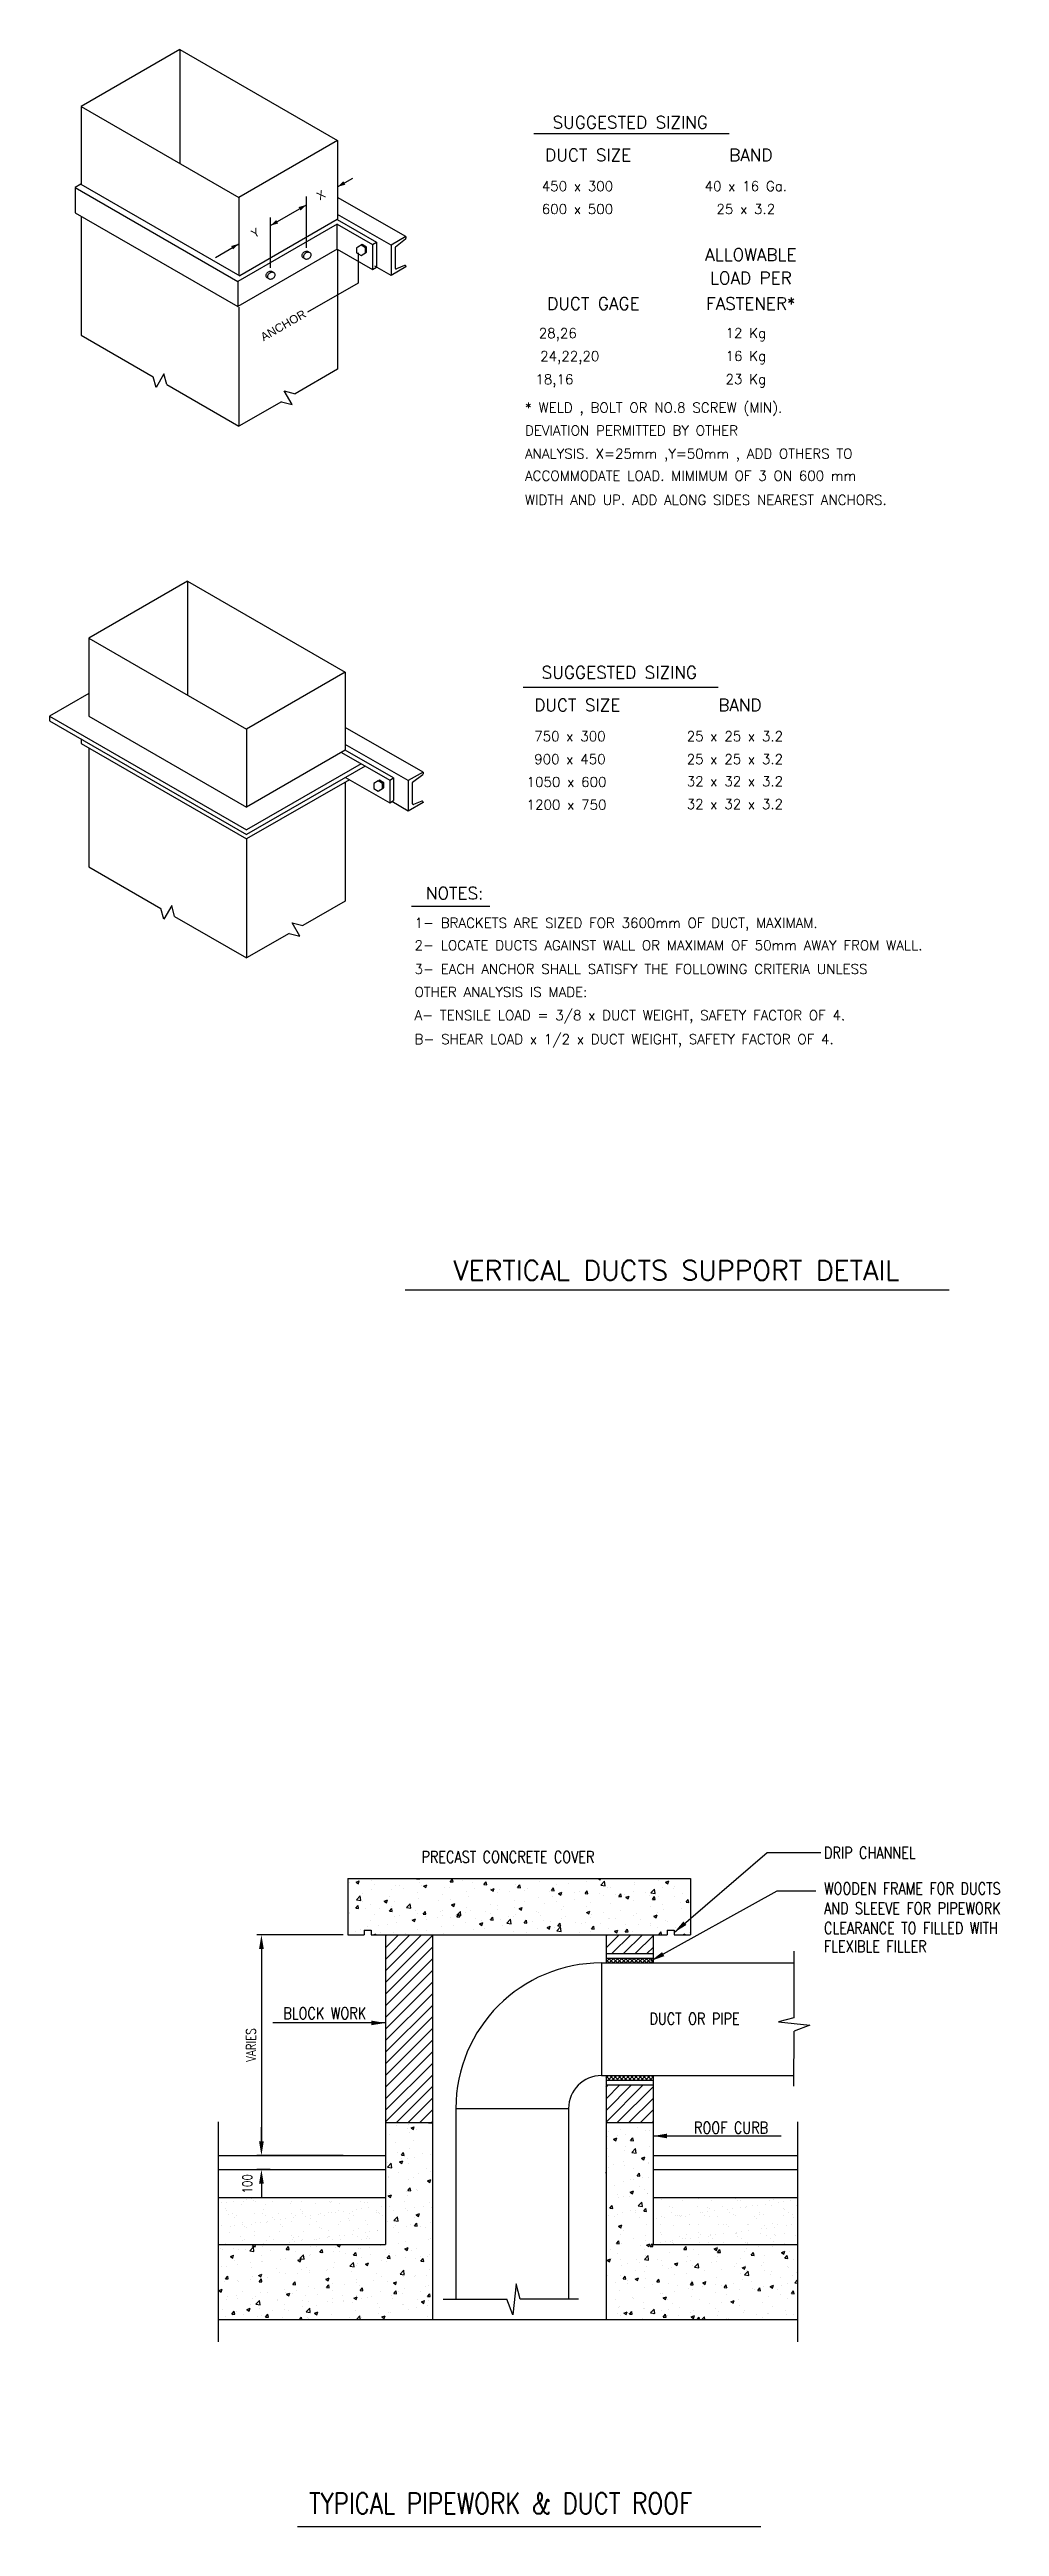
# Model space of a CAD drawing. Header units: millimetres. Extents: x -95178 to 274693, y -2232 to 263302.
# Drawn here: x 182632 to 202863, y 207714 to 260501 of the extents above; entities that cross this region are included whole.
import ezdxf
from ezdxf.enums import TextEntityAlignment as Align

# ---------------------------------------------------------------- set-up
doc = ezdxf.new("R2010")
doc.units = ezdxf.units.MM
for name, color, linetype in [('A_Arch', 8, 'Continuous'), ('BKG-S030D_Griddim', 7, 'Continuous'), ('M_FD', 110, 'Continuous'), ('M_Supply_Duct', 4, 'Continuous'), ('M_Support_Wooden', 11, 'Continuous'), ('M_Txt', 7, 'Continuous'), ('MDUCT', 3, 'Continuous'), ('MEQUIP', 2, 'Continuous'), ('MNOTE', 7, 'Continuous'), ('MTEXT', 4, 'Continuous'), ('MTEXT1', 1, 'Continuous'), ('TXT', 3, 'Continuous'), ('WALL', 7, 'Continuous')]:
    doc.layers.add(name, color=color, linetype=linetype)
doc.styles.add('ROMANS', font='romans.shx', dxfattribs={"width": 0.8})
doc.styles.add('SIM1', font='ROMANS.SHX', dxfattribs={"width": 0.8, "height": 250})
doc.styles.add('SIMR', font='ROMANS.SHX', dxfattribs={"oblique": 20, "height": 250})
doc.styles.add('SIMT', font='ROMANS.SHX', dxfattribs={"oblique": 20, "height": 400})
doc.styles.get("Standard").update_dxf_attribs({"font": 'arial.ttf'})
doc.dimstyles.new('DIM', dxfattribs={"dimscale": 50, "dimtxt": 2.5, "dimasz": 2.5, "dimexe": 1, "dimexo": 1, "dimgap": 0.8, "dimtad": 1, "dimdec": 0, "dimzin": 13, "dimdsep": 46, "dimtxsty": 'ROMANS', "dimblk": 'OBLIQUE', "dimcen": 1, "dimdle": 1, "dimclrd": 20, "dimclre": 20, "dimclrt": 7, "dimadec": 0, "dimazin": 0, "dimtfac": 0.4, "dimtdec": 0, "dimtix": 1, "dimtofl": 0, "dimtmove": 2, "dimatfit": 3, "dimfxl": 1, "dimtolj": 1, "dimtzin": 13, "dimlwd": -1, "dimlwe": -1, "dimarcsym": 0})

msp = doc.modelspace()

# ---------------------------------------------------------------- texts
at = {"layer": 'MNOTE', "style": 'SIM1'}
for s, p in [('450 x 300', (193875.279, 257589.285)), ('40 x 16 Ga.', (197461.004, 257589.285)), ('600 x 500', (193875.279, 257100.797)), ('25 x 3.2', (197461.004, 257100.797)), ('28,26', (193456.119, 254423.771)), ('12 Kg', (197461.004, 254423.771)), ('24,22,20', (193711.425, 253935.282)), ('16 Kg', (197461.004, 253935.282)), ('18,16', (193383.718, 253441.275)), ('23 Kg', (197461.004, 253441.275)), ('750 x 300', (193715.218, 245866.489)), ('900 x 450', (193715.218, 245378.001)), ('25 x 25 x 3.2', (197228.543, 245866.489)), ('25 x 25 x 3.2', (197228.543, 245378.001)), ('1050 x 600', (193642.818, 244892.273)), ('32 x 32 x 3.2', (197228.543, 244906.072)), ('1200 x 750', (193642.818, 244406.544)), ('32 x 32 x 3.2', (197228.543, 244420.343))]:
    msp.add_text(s, height=210, dxfattribs=at).set_placement(p, align=Align.MIDDLE)
for s, p in [('* WELD , BOLT OR NO.8 SCREW (MIN).', (192757.998, 252765.119)), ('DEVIATION PERMITTED BY OTHER', (192757.998, 252276.63)), ('ANALYSIS. X=25mm ,Y=50mm , ADD OTHERS TO', (192757.998, 251782.623)), ('ACCOMMODATE LOAD. MIMIMUM OF 3 ON 600 mm', (192757.998, 251311.593)), ('WIDTH AND UP. ADD ALONG SIDES NEAREST ANCHORS.', (192757.998, 250797.367)), ('1- BRACKETS ARE SIZED FOR 3600mm OF DUCT, MAXIMAM.', (190405.382, 241783.538)), ('2- LOCATE DUCTS AGAINST WALL OR MAXIMAM OF 50mm AWAY FROM WALL.', (190405.382, 241306.089)), ('3- EACH ANCHOR SHALL SATISFY THE FOLLOWING CRITERIA UNLESS ', (190405.382, 240801.042)), ('OTHER ANALYSIS IS MADE:', (190405.382, 240309.794)), ('A- TENSILE LOAD = 3/8 x DUCT WEIGHT, SAFETY FACTOR OF 4.', (190405.382, 239815.786)), ('B- SHEAR LOAD x 1/2 x DUCT WEIGHT, SAFETY FACTOR OF 4.', (190405.382, 239305.219))]:
    msp.add_text(s, height=210, dxfattribs=at).set_placement(p)
at = {"layer": 'MTEXT', "style": 'SIMT'}
msp.add_text('VERTICAL DUCTS SUPPORT DETAIL', height=420, dxfattribs=at).set_placement((195981.925, 234274.093), align=Align.CENTER)
at = {"layer": 'MTEXT1', "color": 2, "style": 'SIMR'}
for s, p in [('SUGGESTED SIZING', (194999.327, 258948.389)), ('DUCT SIZE', (194103.848, 258252.914)), ('BAND', (197567.635, 258252.914)), ('ALLOWABLE', (197567.635, 256127.852)), ('LOAD PER', (197567.635, 255631.085)), ('DUCT GAGE', (194214.354, 255087.4)), ('FASTENER*', (197567.635, 255087.4)), ('SUGGESTED SIZING', (194766.866, 247225.593)), ('DUCT SIZE', (193871.387, 246530.119)), ('BAND', (197335.174, 246530.119)), ('NOTES: ', (191348.805, 242521.683))]:
    msp.add_text(s, height=262.5, dxfattribs=at).set_placement(p, align=Align.MIDDLE)
at = {"layer": 'TXT'}
for s, p in [('X', (188411.716, 257399.77)), ('Y', (187015.749, 256593.808)), ('ANCHOR', (187608.469, 254623.056))]:
    msp.add_text(s, height=176.4, rotation=30, dxfattribs=at).set_placement(p, align=Align.MIDDLE)

# ---------------------------------------------------------------- blocks, each defined once
blk = doc.blocks.new('ARR01B')
at = {"color": 2}
blk.add_lwpolyline([(-2, 0, 1, 0, 0), (0, 0, 0, 0, 0)], format="xyseb", dxfattribs=at)
blk = doc.blocks.new('*X27')
at = {"color": 0}
for p, q in [((142.55, 132.03), (142.55, 132.03)), ((143.22, 132.3), (143.22, 132.3)), ((144.71, 134.18), (144.71, 134.18)), ((146.98, 133.56), (146.98, 133.56)), ((147.21, 134.51), (147.21, 134.51)), ((147.6, 132.67), (147.6, 132.67)), ((147.83, 133.67), (148.53, 133.94)), ((147.83, 133.67), (148.33, 133.34)), ((148.33, 133.34), (148.53, 133.94)), ((149.05, 133.3), (149.05, 133.3)), ((151.56, 134.75), (151.63, 134.83)), ((151.56, 134.75), (152.16, 134.7)), ((152.16, 134.7), (152.14, 134.83)), ((152.32, 133.33), (152.32, 133.33)), ((142.43, 128.7), (142.43, 128.7)), ((144.58, 130.57), (144.58, 130.57)), ((145.04, 128.45), (145.04, 128.45)), ((145.4, 126.42), (146.1, 126.69)), ((145.74, 127.12), (145.74, 127.12)), ((145.78, 127.86), (146.26, 128.43)), ((145.78, 127.86), (146.38, 127.8)), ((145.89, 126.09), (146.1, 126.69)), ((146.38, 127.8), (146.26, 128.43)), ((147.15, 127.11), (147.15, 127.11)), ((147.48, 129.34), (147.48, 129.34)), ((148.37, 131.06), (148.37, 131.06)), ((148.63, 127.33), (148.63, 127.33)), ((150.38, 128.22), (150.38, 128.22)), ((152.05, 127.95), (152.05, 127.95)), ((142.8, 126.33), (142.8, 126.33)), ((142.85, 125.33), (143.63, 126.14)), ((142.85, 125.33), (143.74, 125.19)), ((143.05, 123.37), (143.05, 123.37)), ((143.11, 123.18), (143.11, 123.18)), ((143.74, 125.19), (143.63, 126.14)), ((145.2, 124.13), (145.2, 124.13)), ((145.4, 126.42), (145.89, 126.09)), ((147.23, 122.68), (147.23, 122.68)), ((147.36, 126.01), (147.36, 126.01)), ((148.39, 123.14), (148.39, 123.14)), ((149.42, 124.01), (149.42, 124.01)), ((151.03, 125.13), (151.03, 125.13)), ((151.36, 122.39), (152.07, 122.66)), ((151.36, 122.39), (151.86, 122.06)), ((151.86, 122.06), (152.07, 122.66)), ((151.93, 124.34), (151.93, 124.34)), ((142.96, 119.17), (143.66, 119.44)), ((142.96, 119.17), (143.46, 118.83)), ((143.19, 119.63), (143.19, 119.63)), ((143.21, 116.91), (143.21, 116.91)), ((143.46, 118.83), (143.66, 119.44)), ((146.44, 118.03), (146.44, 118.03)), ((146.67, 116.45), (146.67, 116.45)), ((146.79, 120.06), (146.79, 120.06)), ((147.11, 119.35), (147.11, 119.35)), ((147.17, 120.33), (147.65, 120.91)), ((147.17, 120.33), (147.76, 120.28)), ((147.76, 120.28), (147.65, 120.91)), ((148.55, 116.69), (148.55, 116.69)), ((149.02, 120.63), (149.02, 120.63)), ((149.3, 120.39), (149.3, 120.39)), ((150.45, 116.95), (150.45, 116.95)), ((151.78, 117.81), (151.78, 117.81)), ((152.19, 116.78), (152.19, 116.78)), ((152.31, 120.1), (152.31, 120.1)), ((142.77, 113.67), (142.77, 113.67)), ((144.04, 112.5), (144.04, 112.5)), ((144.16, 116.12), (144.16, 116.12)), ((144.18, 113.93), (144.96, 114.74)), ((144.18, 113.93), (145.07, 113.79)), ((144.45, 112.95), (144.45, 112.95)), ((145.07, 113.79), (144.96, 114.74)), ((145.17, 111.47), (145.17, 111.47)), ((146.87, 112.7), (146.87, 112.7)), ((146.99, 116.03), (146.99, 116.03)), ((147.82, 113), (147.82, 113)), ((148.55, 112.81), (149.04, 113.39)), ((148.55, 112.81), (149.15, 112.76)), ((148.6, 114.67), (148.6, 114.67)), ((148.93, 115.14), (149.63, 115.41)), ((148.93, 115.14), (149.43, 114.81)), ((149.15, 112.76), (149.04, 113.39)), ((149.43, 114.81), (149.63, 115.41)), ((149.79, 112.72), (149.79, 112.72)), ((151, 112.47), (151, 112.47)), ((152.06, 113.45), (152.06, 113.45)), ((107.24, 108.07), (107.24, 108.07)), ((107.78, 107.66), (107.78, 107.66)), ((109.35, 106.27), (110.05, 106.54)), ((109.35, 106.27), (109.85, 105.93)), ((109.85, 105.93), (110.05, 106.54)), ((110, 108.02), (110, 108.02)), ((111.06, 107.87), (111.06, 107.87)), ((112.58, 107.85), (112.58, 107.85)), ((113.49, 107.5), (114.26, 108.31)), ((113.49, 107.5), (114.37, 107.36)), ((113.61, 108.66), (113.61, 108.66)), ((114.08, 108.43), (114.42, 108.83)), ((114.08, 108.43), (114.68, 108.38)), ((114.37, 107.36), (114.26, 108.31)), ((114.68, 108.38), (114.59, 108.83)), ((116.01, 106.47), (116.01, 106.47)), ((116.11, 108.51), (116.11, 108.51)), ((117.92, 107.62), (117.92, 107.62)), ((119.98, 105.74), (119.98, 105.74)), ((121.15, 108.74), (121.15, 108.74)), ((121.18, 105.93), (121.18, 105.93)), ((121.25, 107.8), (121.73, 108.37)), ((121.25, 107.8), (121.85, 107.75)), ((121.85, 107.75), (121.73, 108.37)), ((121.84, 107.47), (121.84, 107.47)), ((123.26, 107.4), (123.26, 107.4)), ((123.73, 105.47), (124.43, 105.74)), ((124.16, 105.84), (124.94, 106.65)), ((124.16, 105.84), (125.05, 105.7)), ((124.22, 105.13), (124.43, 105.74)), ((125.05, 105.7), (124.94, 106.65)), ((126.3, 106.57), (126.3, 106.57)), ((126.32, 106.63), (126.32, 106.63)), ((126.49, 108.51), (126.49, 108.51)), ((127.67, 108.47), (127.67, 108.47)), ((128.42, 107.17), (128.91, 107.75)), ((128.42, 107.17), (129.02, 107.12)), ((128.6, 107.17), (128.6, 107.17)), ((128.8, 106.9), (128.8, 106.9)), ((129.02, 107.12), (128.91, 107.75)), ((131.37, 107.27), (131.37, 107.27)), ((131.83, 108.29), (131.83, 108.29)), ((132.13, 108.69), (132.49, 108.83)), ((132.13, 108.69), (132.62, 108.36)), ((132.59, 107.4), (132.59, 107.4)), ((132.62, 108.36), (132.78, 108.83)), ((133.93, 106.95), (133.93, 106.95)), ((135.6, 106.55), (136.08, 107.12)), ((135.6, 106.55), (136.19, 106.49)), ((136.19, 106.49), (136.08, 107.12)), ((136.56, 108.02), (136.56, 108.02)), ((137.16, 108.06), (137.16, 108.06)), ((137.32, 105.97), (137.32, 105.97)), ((138.9, 108.23), (138.9, 108.23)), ((139.27, 106.72), (139.27, 106.72)), ((141.4, 108.56), (141.4, 108.56)), ((141.7, 108.73), (141.7, 108.73)), ((142.5, 107.84), (142.5, 107.84)), ((142.77, 105.92), (143.25, 106.49)), ((142.77, 105.92), (143.37, 105.87)), ((143.16, 106.97), (143.16, 106.97)), ((143.37, 105.87), (143.25, 106.49)), ((144.61, 106.49), (144.61, 106.49)), ((145.19, 109.06), (145.19, 109.06)), ((146.5, 107.89), (147.2, 108.16)), ((146.5, 107.89), (147, 107.56)), ((146.63, 106.04), (146.63, 106.04)), ((146.75, 109.37), (146.75, 109.37)), ((147, 107.56), (147.2, 108.16)), ((147.84, 107.61), (147.84, 107.61)), ((148.88, 105.95), (148.88, 105.95)), ((148.99, 107.97), (148.99, 107.97)), ((149.94, 105.29), (150.42, 105.86)), ((149.95, 106.27), (149.95, 106.27)), ((150.54, 105.24), (150.42, 105.86)), ((151.38, 106.28), (151.38, 106.28)), ((151.51, 109.89), (151.51, 109.89)), ((151.82, 106.79), (151.82, 106.79)), ((151.94, 110.12), (151.94, 110.12)), ((107.37, 104.08), (107.37, 104.08)), ((108.17, 100.96), (108.17, 100.96)), ((108.29, 101.53), (108.78, 102.11)), ((108.29, 101.53), (108.89, 101.48)), ((108.48, 104.11), (108.48, 104.11)), ((108.89, 101.48), (108.78, 102.11)), ((110.18, 105.46), (110.18, 105.46)), ((110.82, 101.21), (110.82, 101.21)), ((110.94, 104.54), (110.94, 104.54)), ((111.06, 100.97), (111.06, 100.97)), ((113.56, 101.3), (113.56, 101.3)), ((113.69, 104.91), (113.69, 104.91)), ((113.82, 103.88), (113.82, 103.88)), ((114, 101.97), (114, 101.97)), ((115.32, 102.24), (116.02, 102.51)), ((115.32, 102.24), (115.82, 101.91)), ((115.47, 100.91), (115.95, 101.48)), ((115.47, 100.91), (116.06, 100.85)), ((115.82, 101.91), (116.02, 102.51)), ((115.87, 101.85), (115.87, 101.85)), ((116.06, 100.85), (115.95, 101.48)), ((115.99, 105.18), (115.99, 105.18)), ((116.19, 105.24), (116.19, 105.24)), ((117.35, 101.8), (117.35, 101.8)), ((119.16, 103.66), (119.16, 103.66)), ((119.83, 102.97), (119.83, 102.97)), ((121.06, 102.6), (121.06, 102.6)), ((122.64, 100.28), (123.12, 100.85)), ((123.24, 100.23), (123.12, 100.85)), ((123.66, 102.63), (123.66, 102.63)), ((123.73, 105.47), (124.22, 105.13)), ((124.5, 103.43), (124.5, 103.43)), ((125.66, 103.97), (125.66, 103.97)), ((126.17, 102.96), (126.17, 102.96)), ((126.2, 103.3), (126.2, 103.3)), ((129.69, 101.44), (130.39, 101.71)), ((129.69, 101.44), (130.19, 101.11)), ((129.84, 103.21), (129.84, 103.21)), ((129.96, 103.46), (129.96, 103.46)), ((130.19, 101.11), (130.39, 101.71)), ((131.13, 100.62), (131.13, 100.62)), ((131.25, 103.95), (131.25, 103.95)), ((131.49, 104.97), (131.49, 104.97)), ((133.64, 100.34), (133.64, 100.34)), ((134.83, 104.19), (135.61, 105)), ((134.83, 104.19), (135.72, 104.05)), ((135.17, 102.98), (135.17, 102.98)), ((135.72, 104.05), (135.61, 105)), ((136.14, 100.67), (136.14, 100.67)), ((136.27, 104.29), (136.27, 104.29)), ((136.32, 101.37), (136.32, 101.37)), ((136.44, 104.69), (136.44, 104.69)), ((138.1, 104.67), (138.8, 104.94)), ((138.1, 104.67), (138.59, 104.33)), ((138.59, 104.33), (138.8, 104.94)), ((138.77, 104.62), (138.77, 104.62)), ((139.93, 101.17), (139.93, 101.17)), ((140.51, 102.75), (140.51, 102.75)), ((141.45, 102.07), (141.45, 102.07)), ((141.58, 105.4), (141.58, 105.4)), ((142.56, 105.12), (142.56, 105.12)), ((142.74, 101), (142.74, 101)), ((144.07, 100.64), (144.77, 100.91)), ((144.07, 100.64), (144.56, 100.3)), ((144.56, 100.3), (144.77, 100.91)), ((145.5, 102.53), (146.28, 103.34)), ((145.5, 102.53), (146.39, 102.39)), ((145.85, 102.53), (145.85, 102.53)), ((146.25, 102), (146.25, 102)), ((146.39, 102.39), (146.28, 103.34)), ((146.5, 102.71), (146.5, 102.71)), ((148.58, 102), (148.58, 102)), ((148.75, 102.33), (148.75, 102.33)), ((149.94, 105.29), (150.54, 105.24)), ((151.19, 102.3), (151.19, 102.3)), ((151.7, 103.46), (151.7, 103.46)), ((106.92, 99.02), (107.62, 99.29)), ((106.92, 99.02), (107.42, 98.68)), ((107.42, 98.68), (107.62, 99.29)), ((108.43, 97.02), (108.43, 97.02)), ((108.64, 97.66), (108.64, 97.66)), ((110.7, 97.88), (110.7, 97.88)), ((110.93, 97.35), (110.93, 97.35)), ((111.87, 98.77), (111.87, 98.77)), ((112.89, 94.99), (113.59, 95.26)), ((113.39, 94.65), (113.59, 95.26)), ((113.58, 96), (113.58, 96)), ((113.98, 97.43), (113.98, 97.43)), ((114.72, 97.85), (114.72, 97.85)), ((114.81, 96.1), (115.59, 96.91)), ((114.81, 96.1), (115.7, 95.96)), ((115.7, 95.96), (115.59, 96.91)), ((115.62, 95.19), (115.62, 95.19)), ((115.75, 98.52), (115.75, 98.52)), ((117.21, 98.55), (117.21, 98.55)), ((119.32, 97.2), (119.32, 97.2)), ((119.42, 97), (119.42, 97)), ((120.82, 95.94), (120.82, 95.94)), ((120.91, 95.07), (120.91, 95.07)), ((120.94, 99.27), (120.94, 99.27)), ((121.03, 98.68), (121.03, 98.68)), ((121.29, 98.22), (121.99, 98.48)), ((121.29, 98.22), (121.79, 97.88)), ((121.79, 97.88), (121.99, 98.48)), ((122.55, 98.32), (122.55, 98.32)), ((122.64, 100.28), (123.24, 100.23)), ((123.54, 99.01), (123.54, 99.01)), ((124.66, 96.98), (124.66, 96.98)), ((124.69, 95.57), (124.69, 95.57)), ((125.25, 98), (125.25, 98)), ((125.48, 94.45), (126.26, 95.26)), ((125.95, 96.65), (125.95, 96.65)), ((126.07, 99.98), (126.07, 99.98)), ((126.37, 94.31), (126.26, 95.26)), ((127.32, 99.51), (127.32, 99.51)), ((127.64, 95.8), (127.64, 95.8)), ((127.89, 98.1), (127.89, 98.1)), ((129.81, 99.65), (130.29, 100.23)), ((129.81, 99.65), (130.41, 99.6)), ((130, 96.75), (130, 96.75)), ((130.41, 99.6), (130.29, 100.23)), ((131, 97.29), (131, 97.29)), ((131.01, 96.4), (131.01, 96.4)), ((131.08, 99), (131.08, 99)), ((133.23, 97.87), (133.23, 97.87)), ((133.48, 96.81), (133.48, 96.81)), ((133.51, 96.73), (133.51, 96.73)), ((135.34, 96.53), (135.34, 96.53)), ((135.66, 97.41), (136.36, 97.68)), ((135.66, 97.41), (136.16, 97.08)), ((136.16, 97.08), (136.36, 97.68)), ((136.2, 98.04), (136.2, 98.04)), ((136.91, 100), (136.91, 100)), ((136.98, 99.02), (137.47, 99.6)), ((136.98, 99.02), (137.58, 98.97)), ((137.3, 97.23), (137.3, 97.23)), ((137.58, 98.97), (137.47, 99.6)), ((138.56, 97.64), (138.56, 97.64)), ((139.31, 97.81), (139.31, 97.81)), ((140.67, 96.3), (140.67, 96.3)), ((141.21, 95.41), (141.21, 95.41)), ((141.33, 98.74), (141.33, 98.74)), ((143.62, 98.06), (143.62, 98.06)), ((143.9, 97.42), (143.9, 97.42)), ((144.16, 98.4), (144.64, 98.97)), ((144.16, 98.4), (144.75, 98.34)), ((144.75, 98.34), (144.64, 98.97)), ((145.14, 98.81), (145.14, 98.81)), ((146.01, 96.08), (146.01, 96.08)), ((146.12, 98.39), (146.12, 98.39)), ((146.26, 96.05), (146.26, 96.05)), ((146.38, 99.38), (146.38, 99.38)), ((148.96, 95.31), (148.96, 95.31)), ((149.24, 97.19), (149.24, 97.19)), ((149.91, 98.89), (149.91, 98.89)), ((150.03, 96.61), (150.73, 96.88)), ((150.03, 96.61), (150.53, 96.28)), ((150.53, 96.28), (150.73, 96.88)), ((150.97, 99.81), (150.97, 99.81)), ((151.33, 97.77), (151.81, 98.34)), ((151.33, 97.77), (151.93, 97.72)), ((151.35, 95.85), (151.35, 95.85)), ((151.46, 96.8), (151.46, 96.8)), ((151.58, 100.13), (151.58, 100.13)), ((151.93, 97.72), (151.81, 98.34)), ((107.75, 95), (107.75, 95)), ((108.3, 93.41), (108.3, 93.41)), ((109.68, 94.01), (110.16, 94.59)), ((109.68, 94.01), (110.28, 93.96)), ((109.88, 93.69), (109.88, 93.69)), ((110.28, 93.96), (110.16, 94.59)), ((110.57, 94.55), (110.57, 94.55)), ((112.09, 93.91), (112.09, 93.91)), ((112.89, 94.99), (113.39, 94.65)), ((115.22, 93.46), (115.22, 93.46)), ((115.98, 93.8), (115.98, 93.8)), ((116.85, 93.38), (117.34, 93.96)), ((116.85, 93.38), (117.45, 93.33)), ((117.45, 93.33), (117.34, 93.96)), ((118.4, 94.74), (118.4, 94.74)), ((120.56, 93.24), (120.56, 93.24)), ((121.81, 94.8), (121.81, 94.8)), ((124.09, 92.83), (124.51, 93.33)), ((124.6, 92.83), (124.51, 93.33)), ((125.48, 94.45), (126.37, 94.31)), ((125.83, 93.32), (125.83, 93.32)), ((125.9, 93.01), (125.9, 93.01)), ((127.26, 94.19), (127.96, 94.46)), ((127.26, 94.19), (127.76, 93.85)), ((127.76, 93.85), (127.96, 94.46)), ((130.88, 93.96), (130.88, 93.96)), ((134.67, 93.28), (134.67, 93.28)), ((136.08, 94.71), (136.08, 94.71)), ((136.19, 92.83), (136.93, 93.6)), ((137.02, 92.83), (136.93, 93.6)), ((137.29, 93.31), (137.29, 93.31)), ((140.98, 94.11), (140.98, 94.11)), ((141.63, 93.39), (142.33, 93.66)), ((141.63, 93.39), (142.13, 93.05)), ((142.13, 93.05), (142.33, 93.66)), ((143.13, 94.31), (143.13, 94.31)), ((143.49, 94.44), (143.49, 94.44)), ((147.28, 94.94), (147.28, 94.94)), ((151.33, 93.47), (151.33, 93.47))]:
    blk.add_line(p, q, dxfattribs=at)
blk = doc.blocks.new('*X28')
at = {"color": 0}
for p, q in [((189.46, 134.34), (189.46, 134.34)), ((189.87, 132.93), (189.87, 132.93)), ((191.85, 132.14), (191.85, 132.14)), ((192.38, 133.26), (192.38, 133.26)), ((193.49, 132.29), (193.49, 132.29)), ((196.16, 133.76), (196.16, 133.76)), ((197.69, 133.14), (197.69, 133.14)), ((198.69, 133.04), (198.69, 133.04)), ((199.35, 134.5), (199.38, 134.51)), ((199.35, 134.5), (199.38, 134.47)), ((189.69, 131.76), (189.69, 131.76)), ((189.75, 129.32), (189.75, 129.32)), ((189.84, 127.64), (189.84, 127.64)), ((190.94, 131.27), (191.64, 131.54)), ((190.94, 131.27), (191.44, 130.93)), ((191.44, 130.93), (191.64, 131.54)), ((193.37, 128.97), (193.37, 128.97)), ((193.53, 129.81), (193.53, 129.81)), ((194.6, 130.99), (195.08, 131.56)), ((194.6, 130.99), (195.2, 130.93)), ((194.89, 128.45), (195.67, 129.26)), ((194.89, 128.45), (195.78, 128.31)), ((195.03, 131.53), (195.03, 131.53)), ((195.2, 130.93), (195.08, 131.56)), ((195.78, 128.31), (195.67, 129.26)), ((195.67, 128.64), (195.67, 128.64)), ((196.91, 127.24), (197.61, 127.51)), ((196.91, 127.24), (197.41, 126.91)), ((197.22, 126.7), (197.22, 126.7)), ((197.41, 126.91), (197.61, 127.51)), ((198.57, 129.72), (198.57, 129.72)), ((189.41, 124.04), (189.38, 124.24)), ((189.38, 124.04), (189.41, 124.04)), ((189.43, 121.68), (189.43, 121.68)), ((189.85, 125.3), (189.85, 125.3)), ((190.9, 125.87), (190.9, 125.87)), ((193.08, 126.42), (193.08, 126.42)), ((193.13, 122.31), (193.13, 122.31)), ((193.25, 125.64), (193.25, 125.64)), ((194.59, 122.76), (194.59, 122.76)), ((195.19, 125.08), (195.19, 125.08)), ((195.26, 122.68), (195.26, 122.68)), ((195.99, 123.46), (196.47, 124.04)), ((195.99, 123.46), (196.59, 123.41)), ((196.59, 123.41), (196.47, 124.04)), ((197.09, 123.09), (197.09, 123.09)), ((198.32, 123.06), (198.32, 123.06)), ((198.42, 126.19), (198.42, 126.19)), ((198.44, 126.39), (198.44, 126.39)), ((190.2, 116.57), (190.68, 117.14)), ((190.2, 116.57), (190.8, 116.52)), ((190.8, 116.52), (190.68, 117.14)), ((191.09, 121.34), (191.09, 121.34)), ((191.82, 119.48), (191.82, 119.48)), ((191.96, 118.81), (191.96, 118.81)), ((193.01, 118.98), (193.01, 118.98)), ((194.46, 119.14), (194.46, 119.14)), ((194.48, 119.99), (195.18, 120.26)), ((194.48, 119.99), (194.98, 119.66)), ((194.98, 119.66), (195.18, 120.26)), ((196.21, 117.05), (196.99, 117.86)), ((196.21, 117.05), (197.1, 116.91)), ((196.43, 121.11), (196.43, 121.11)), ((197.1, 116.91), (196.99, 117.86)), ((197.38, 115.94), (197.86, 116.52)), ((197.66, 120.48), (197.66, 120.48)), ((197.97, 115.89), (197.86, 116.52)), ((198.08, 116.4), (198.08, 116.4)), ((198.2, 119.73), (198.2, 119.73)), ((198.25, 119.64), (198.25, 119.64)), ((189.81, 114.98), (189.81, 114.98)), ((191.25, 114.88), (191.25, 114.88)), ((191.83, 115.2), (191.83, 115.2)), ((192.05, 112.74), (192.75, 113.01)), ((192.05, 112.74), (192.54, 112.41)), ((192.49, 110.92), (192.49, 110.92)), ((192.54, 112.4), (192.75, 113.01)), ((192.76, 112.32), (192.76, 112.32)), ((192.89, 115.65), (192.89, 115.65)), ((192.99, 111.75), (192.99, 111.75)), ((194.48, 116), (194.48, 116)), ((195.62, 115.7), (195.62, 115.7)), ((195.64, 115.98), (195.64, 115.98)), ((196.59, 114.66), (196.59, 114.66)), ((197.38, 115.94), (197.97, 115.89)), ((197.96, 113.07), (197.96, 113.07)), ((199.3, 112.59), (199.3, 112.59)), ((189.4, 109.01), (189.4, 109.01)), ((189.61, 105.49), (190.31, 105.76)), ((190.11, 105.15), (190.31, 105.76)), ((190.36, 107.81), (190.36, 107.81)), ((190.55, 105.81), (190.55, 105.81)), ((191.59, 109.05), (192.07, 109.62)), ((191.59, 109.05), (192.19, 108.99)), ((191.79, 106.82), (191.79, 106.82)), ((192.19, 108.99), (192.07, 109.62)), ((192.52, 105.66), (192.52, 105.66)), ((192.64, 108.99), (192.64, 108.99)), ((195.23, 110.01), (195.23, 110.01)), ((195.88, 105.58), (195.88, 105.58)), ((196.67, 108.64), (196.67, 108.64)), ((197.54, 105.65), (198.32, 106.46)), ((197.54, 105.65), (198.43, 105.51)), ((197.63, 107.82), (197.63, 107.82)), ((197.71, 106.41), (197.71, 106.41)), ((197.83, 110.69), (197.83, 110.69)), ((197.84, 109.74), (197.84, 109.74)), ((198.01, 108.71), (198.71, 108.98)), ((198.01, 108.71), (198.51, 108.38)), ((198.43, 105.51), (198.32, 106.46)), ((198.51, 108.38), (198.71, 108.98)), ((198.76, 108.42), (199.25, 108.99)), ((198.76, 108.42), (199.36, 108.37)), ((199.17, 108.97), (199.17, 108.97)), ((199.36, 108.37), (199.25, 108.99)), ((202.85, 107.12), (202.85, 107.12)), ((203.46, 108.82), (203.46, 108.82)), ((205.94, 107.79), (206.42, 108.37)), ((205.94, 107.79), (206.53, 107.74)), ((206.53, 107.74), (206.42, 108.37)), ((206.65, 106.36), (206.65, 106.36)), ((207.9, 107.76), (207.9, 107.76)), ((209.15, 106.69), (209.15, 106.69)), ((212.39, 107.91), (213.09, 108.18)), ((212.39, 107.91), (212.88, 107.58)), ((212.88, 107.58), (213.09, 108.18)), ((212.94, 107.18), (212.94, 107.18)), ((213.09, 108.51), (213.09, 108.51)), ((213.11, 107.16), (213.59, 107.74)), ((213.11, 107.16), (213.71, 107.11)), ((213.11, 106.32), (213.11, 106.32)), ((213.71, 107.11), (213.59, 107.74)), ((218.11, 105.88), (218.11, 105.88)), ((218.94, 107.32), (218.94, 107.32)), ((219.25, 108.02), (219.25, 108.02)), ((220.28, 106.54), (220.76, 107.11)), ((220.28, 106.54), (220.88, 106.48)), ((220.88, 106.48), (220.76, 107.11)), ((221.76, 108.35), (221.76, 108.35)), ((223.16, 106.52), (223.16, 106.52)), ((224.77, 108.32), (224.77, 108.32)), ((226.76, 107.11), (227.46, 107.38)), ((226.76, 107.11), (227.25, 106.78)), ((227.25, 106.78), (227.46, 107.38)), ((227.45, 105.91), (227.94, 106.48)), ((227.45, 105.91), (228.05, 105.86)), ((228.05, 105.86), (227.94, 106.48)), ((228.35, 107.27), (228.35, 107.27)), ((229.23, 105.73), (229.23, 105.73)), ((189.61, 105.49), (190.11, 105.15)), ((189.78, 102.32), (189.78, 102.32)), ((191.41, 100.75), (191.41, 100.75)), ((192.4, 102.33), (192.4, 102.33)), ((192.65, 104.46), (192.65, 104.46)), ((192.98, 101.53), (193.46, 102.1)), ((192.98, 101.53), (193.58, 101.47)), ((193.58, 101.47), (193.46, 102.1)), ((193.89, 100.5), (193.89, 100.5)), ((193.91, 101.08), (193.91, 101.08)), ((194.04, 104.7), (194.04, 104.7)), ((195.58, 101.46), (196.28, 101.73)), ((195.58, 101.46), (196.08, 101.13)), ((195.61, 103.32), (195.61, 103.32)), ((196.08, 101.13), (196.28, 101.73)), ((196.54, 105.03), (196.54, 105.03)), ((197.59, 103.08), (197.59, 103.08)), ((197.7, 101.58), (197.7, 101.58)), ((197.99, 104.24), (197.99, 104.24)), ((200.15, 100.9), (200.63, 101.47)), ((200.15, 100.9), (200.75, 100.85)), ((200.33, 105.53), (200.33, 105.53)), ((200.75, 100.85), (200.63, 101.47)), ((201.22, 105.36), (201.22, 105.36)), ((201.45, 104.32), (201.45, 104.32)), ((202.61, 100.46), (202.61, 100.46)), ((202.73, 103.79), (202.73, 103.79)), ((203.33, 104.01), (203.33, 104.01)), ((203.98, 104.69), (204.68, 104.96)), ((203.98, 104.69), (204.48, 104.35)), ((204.02, 102.41), (204.02, 102.41)), ((204.48, 104.35), (204.68, 104.96)), ((206.52, 102.74), (206.52, 102.74)), ((206.56, 105.13), (206.56, 105.13)), ((207.28, 105.32), (207.28, 105.32)), ((207.32, 100.27), (207.81, 100.84)), ((207.66, 101.1), (207.66, 101.1)), ((207.78, 104.43), (207.78, 104.43)), ((207.92, 100.22), (207.81, 100.84)), ((208.21, 104), (208.99, 104.81)), ((208.21, 104), (209.1, 103.86)), ((208.67, 103.79), (208.67, 103.79)), ((209.1, 103.86), (208.99, 104.81)), ((209.95, 100.66), (210.65, 100.93)), ((209.95, 100.66), (210.45, 100.33)), ((210.31, 103.24), (210.31, 103.24)), ((210.45, 100.33), (210.65, 100.93)), ((211.9, 104.91), (211.9, 104.91)), ((212.7, 100.35), (212.7, 100.35)), ((212.85, 101.85), (212.85, 101.85)), ((212.97, 105.18), (212.97, 105.18)), ((214.01, 103.56), (214.01, 103.56)), ((216.49, 100.46), (216.49, 100.46)), ((216.62, 104.07), (216.62, 104.07)), ((217.24, 104.68), (217.24, 104.68)), ((217.99, 102.55), (217.99, 102.55)), ((218.36, 103.89), (219.06, 104.16)), ((218.36, 103.89), (218.85, 103.55)), ((218.53, 101.35), (218.53, 101.35)), ((218.85, 103.55), (219.06, 104.16)), ((218.88, 102.34), (219.66, 103.15)), ((218.88, 102.34), (219.77, 102.2)), ((219.13, 104.4), (219.13, 104.4)), ((219.35, 103.34), (219.35, 103.34)), ((219.77, 102.2), (219.66, 103.15)), ((220.28, 100.96), (220.28, 100.96)), ((222.58, 104.45), (222.58, 104.45)), ((222.91, 104.9), (222.91, 104.9)), ((223.04, 103.19), (223.04, 103.19)), ((224.36, 102.36), (224.36, 102.36)), ((224.68, 103.11), (224.68, 103.11)), ((226.6, 101.79), (226.6, 101.79)), ((227.91, 104.23), (227.91, 104.23)), ((228.11, 100.61), (228.11, 100.61)), ((228.23, 103.94), (228.23, 103.94)), ((229.1, 102.12), (229.1, 102.12)), ((229.56, 100.69), (230.12, 101.28)), ((229.56, 100.69), (230.12, 100.6)), ((230.02, 102.89), (230.02, 102.89)), ((191.28, 97.14), (191.28, 97.14)), ((191.95, 95.39), (191.95, 95.39)), ((192.16, 95.68), (192.16, 95.68)), ((192.28, 99.01), (192.28, 99.01)), ((195.07, 97.64), (195.07, 97.64)), ((195.2, 97.35), (195.2, 97.35)), ((197.29, 95.16), (197.29, 95.16)), ((197.35, 96.43), (197.35, 96.43)), ((197.47, 99.76), (197.47, 99.76)), ((197.6, 95.15), (197.6, 95.15)), ((198.86, 94.26), (199.64, 95.07)), ((199.23, 100.27), (199.23, 100.27)), ((199.75, 94.12), (199.64, 95.07)), ((201.03, 98.35), (201.03, 98.35)), ((201.39, 98.47), (201.39, 98.47)), ((201.55, 97.44), (202.25, 97.71)), ((201.55, 97.44), (202.05, 97.1)), ((202.05, 97.1), (202.25, 97.71)), ((202.48, 97.13), (202.48, 97.13)), ((203.43, 96.16), (203.43, 96.16)), ((203.89, 98.8), (203.89, 98.8)), ((204.57, 100.05), (204.57, 100.05)), ((205.05, 95.35), (205.05, 95.35)), ((206.86, 99.35), (206.86, 99.35)), ((207.32, 100.27), (207.92, 100.22)), ((207.54, 97.77), (207.54, 97.77)), ((207.68, 99.3), (207.68, 99.3)), ((209.26, 97.16), (209.26, 97.16)), ((209.91, 99.82), (209.91, 99.82)), ((211.36, 96.18), (211.36, 96.18)), ((212.61, 95.19), (212.61, 95.19)), ((212.73, 98.52), (212.73, 98.52)), ((213.86, 96.51), (213.86, 96.51)), ((213.99, 100.13), (213.99, 100.13)), ((214.5, 99.64), (214.98, 100.22)), ((214.5, 99.64), (215.09, 99.59)), ((215.09, 99.59), (214.98, 100.22)), ((215.09, 98.16), (215.09, 98.16)), ((215.25, 99.6), (215.25, 99.6)), ((215.92, 96.64), (216.62, 96.9)), ((215.92, 96.64), (216.42, 96.3)), ((216.42, 96.3), (216.62, 96.9)), ((217.65, 97.01), (217.65, 97.01)), ((217.74, 95.9), (217.74, 95.9)), ((217.86, 99.22), (217.86, 99.22)), ((220.59, 99.37), (220.59, 99.37)), ((220.92, 99.16), (220.92, 99.16)), ((221.67, 99.02), (222.15, 99.59)), ((221.67, 99.02), (222.27, 98.96)), ((222.27, 98.96), (222.15, 99.59)), ((222.79, 96.54), (222.79, 96.54)), ((222.91, 99.86), (222.91, 99.86)), ((223.97, 97.84), (223.97, 97.84)), ((224.32, 99.86), (225.02, 100.13)), ((224.32, 99.86), (224.82, 99.53)), ((224.74, 95.66), (224.74, 95.66)), ((224.82, 99.53), (225.02, 100.13)), ((225.92, 99.15), (225.92, 99.15)), ((226.47, 98.17), (226.47, 98.17)), ((226.76, 100.16), (226.76, 100.16)), ((227.99, 97.29), (227.99, 97.29)), ((228.84, 98.39), (229.32, 98.96)), ((228.84, 98.39), (229.44, 98.34)), ((229.44, 98.34), (229.32, 98.96)), ((191.77, 94.15), (191.77, 94.15)), ((192.44, 93.69), (192.44, 93.69)), ((193.15, 94.21), (193.85, 94.48)), ((193.15, 94.21), (193.65, 93.88)), ((193.65, 93.88), (193.85, 94.48)), ((194.06, 94.05), (194.06, 94.05)), ((194.37, 94), (194.85, 94.58)), ((194.37, 94), (194.96, 93.95)), ((194.96, 93.95), (194.85, 94.58)), ((197.23, 93.1), (197.23, 93.1)), ((198.75, 94.52), (198.75, 94.52)), ((198.86, 94.26), (199.75, 94.12)), ((199.39, 93.82), (199.39, 93.82)), ((201.26, 94.85), (201.26, 94.85)), ((201.54, 93.38), (202.02, 93.95)), ((201.54, 93.38), (202.14, 93.32)), ((202.14, 93.32), (202.02, 93.95)), ((202.36, 93.8), (202.36, 93.8)), ((202.62, 94.94), (202.62, 94.94)), ((204.73, 93.6), (204.73, 93.6)), ((207.41, 94.44), (207.41, 94.44)), ((207.52, 93.41), (208.22, 93.68)), ((207.52, 93.41), (208.02, 93.07)), ((207.96, 94.71), (207.96, 94.71)), ((208.02, 93.07), (208.22, 93.68)), ((208.78, 92.83), (209.19, 93.32)), ((209.28, 92.83), (209.19, 93.32)), ((209.76, 92.83), (210.32, 93.41)), ((210.07, 93.37), (210.07, 93.37)), ((210.38, 92.83), (210.32, 93.41)), ((213.08, 93.66), (213.08, 93.66)), ((213.3, 94.49), (213.3, 94.49)), ((215.02, 93.07), (215.02, 93.07)), ((215.41, 93.14), (215.41, 93.14)), ((218.64, 94.26), (218.64, 94.26)), ((218.91, 94.66), (218.91, 94.66)), ((220.75, 92.92), (220.75, 92.92)), ((221.34, 93.9), (221.34, 93.9)), ((222.47, 92.83), (222.59, 92.88)), ((222.58, 92.83), (222.59, 92.88)), ((222.67, 93.21), (222.67, 93.21)), ((223.84, 94.23), (223.84, 94.23)), ((223.98, 94.04), (223.98, 94.04)), ((227.63, 94.73), (227.63, 94.73)), ((227.87, 93.96), (227.87, 93.96)), ((229.31, 93.81), (229.31, 93.81))]:
    blk.add_line(p, q, dxfattribs=at)
blk = doc.blocks.new('*X29')
at = {"color": 0}
for p, q in [((134.64, 185.88), (134.64, 185.88)), ((136.12, 186.03), (136.82, 186.3)), ((136.12, 186.03), (136.62, 185.7)), ((136.62, 185.7), (136.82, 186.3)), ((139.51, 186.45), (139.51, 186.45)), ((139.98, 185.65), (139.98, 185.65)), ((144.49, 185.29), (144.49, 185.29)), ((145.32, 185.43), (145.32, 185.43)), ((149.02, 186.78), (149.07, 186.83)), ((149.02, 186.78), (149.62, 186.72)), ((149.54, 185.93), (149.54, 185.93)), ((149.62, 186.72), (149.6, 186.83)), ((150.01, 185.25), (150.01, 185.25)), ((150.49, 185.23), (151.19, 185.5)), ((150.49, 185.23), (150.99, 184.9)), ((150.65, 185.2), (150.65, 185.2)), ((150.99, 184.9), (151.19, 185.5)), ((154.74, 186.68), (154.74, 186.68)), ((155, 184.95), (155, 184.95)), ((155.99, 184.98), (155.99, 184.98)), ((156.2, 186.15), (156.68, 186.72)), ((156.2, 186.15), (156.8, 186.1)), ((156.33, 186.08), (156.33, 186.08)), ((156.8, 186.1), (156.68, 186.72)), ((158.83, 186.41), (158.83, 186.41)), ((160.83, 185.95), (160.83, 185.95)), ((163.37, 185.52), (163.85, 186.1)), ((163.37, 185.52), (163.97, 185.47)), ((163.97, 185.47), (163.85, 186.1)), ((170, 185.45), (170, 185.45)), ((170.54, 184.89), (171.02, 185.47)), ((170.54, 184.89), (171.14, 184.84)), ((171.14, 184.84), (171.02, 185.47)), ((175.13, 186.15), (175.13, 186.15)), ((177.72, 184.27), (178.2, 184.84)), ((178.31, 184.21), (178.2, 184.84)), ((178.91, 185.45), (178.91, 185.45)), ((180.18, 186.79), (180.18, 186.79)), ((181.41, 185.78), (181.41, 185.78)), ((185.2, 186.28), (185.2, 186.28)), ((187.67, 186.83), (188.13, 186.52)), ((188.13, 186.52), (188.24, 186.83)), ((188.26, 185.43), (189.04, 186.24)), ((188.26, 185.43), (189.15, 185.29)), ((189.15, 185.29), (189.04, 186.24)), ((189.58, 184.99), (189.58, 184.99)), ((190.39, 184.92), (190.39, 184.92)), ((195.41, 185.99), (195.41, 185.99)), ((195.44, 185.56), (195.44, 185.56)), ((200.63, 186.31), (200.63, 186.31)), ((201.49, 184.83), (201.49, 184.83)), ((202.01, 186.06), (202.71, 186.33)), ((202.01, 186.06), (202.5, 185.72)), ((202.5, 185.72), (202.71, 186.33)), ((203.64, 184.8), (203.64, 184.8)), ((203.99, 185.16), (203.99, 185.16)), ((134.77, 179.64), (134.77, 179.64)), ((136.07, 180.51), (136.55, 181.08)), ((136.07, 180.51), (136.66, 180.46)), ((136.22, 182.31), (137, 183.12)), ((136.22, 182.31), (137.11, 182.17)), ((136.66, 180.46), (136.55, 181.08)), ((137.11, 182.17), (137, 183.12)), ((137.41, 183.59), (137.41, 183.59)), ((137.5, 181.95), (137.5, 181.95)), ((138.03, 180.54), (138.03, 180.54)), ((139.24, 181.26), (139.24, 181.26)), ((139.36, 184.59), (139.36, 184.59)), ((141.09, 180.47), (141.09, 180.47)), ((142.09, 182.01), (142.79, 182.28)), ((142.09, 182.01), (142.58, 181.67)), ((142.59, 181.67), (142.79, 182.28)), ((143.24, 179.88), (143.72, 180.46)), ((143.24, 179.88), (143.84, 179.83)), ((143.33, 182.95), (143.33, 182.95)), ((143.37, 180.32), (143.37, 180.32)), ((143.59, 180.8), (143.59, 180.8)), ((143.72, 184.42), (143.72, 184.42)), ((143.84, 179.83), (143.72, 180.46)), ((144.37, 181.96), (144.37, 181.96)), ((146.22, 184.75), (146.22, 184.75)), ((146.89, 180.65), (147.67, 181.46)), ((146.89, 180.65), (147.78, 180.51)), ((147.38, 181.3), (147.38, 181.3)), ((147.78, 180.51), (147.67, 181.46)), ((148.71, 180.09), (148.71, 180.09)), ((149.17, 183.95), (149.17, 183.95)), ((149.42, 182.6), (149.42, 182.6)), ((150.41, 179.25), (150.89, 179.83)), ((151.01, 179.2), (150.89, 179.83)), ((153.7, 182.13), (153.7, 182.13)), ((154.05, 179.87), (154.05, 179.87)), ((154.5, 180.03), (154.5, 180.03)), ((154.62, 183.35), (154.62, 183.35)), ((156.2, 182.46), (156.2, 182.46)), ((156.46, 181.21), (157.16, 181.48)), ((156.46, 181.21), (156.96, 180.87)), ((156.96, 180.87), (157.16, 181.48)), ((157.57, 179), (158.35, 179.81)), ((158.46, 178.86), (158.35, 179.81)), ((159.38, 179.64), (159.38, 179.64)), ((159.63, 180.73), (159.63, 180.73)), ((159.75, 184.06), (159.75, 184.06)), ((159.99, 182.96), (159.99, 182.96)), ((160.42, 179.98), (160.42, 179.98)), ((161.33, 184.75), (161.33, 184.75)), ((163.67, 179.85), (163.67, 179.85)), ((164.68, 181.37), (164.68, 181.37)), ((164.8, 184.7), (164.8, 184.7)), ((164.86, 184.43), (165.56, 184.7)), ((164.86, 184.43), (165.36, 184.1)), ((165.36, 184.1), (165.56, 184.7)), ((166.18, 180.18), (166.18, 180.18)), ((166.25, 180.99), (166.25, 180.99)), ((166.3, 183.79), (166.3, 183.79)), ((166.67, 184.52), (166.67, 184.52)), ((168.81, 184.12), (168.81, 184.12)), ((169.87, 182.12), (169.87, 182.12)), ((169.96, 180.68), (169.96, 180.68)), ((170.83, 180.41), (171.53, 180.68)), ((170.83, 180.41), (171.33, 180.07)), ((171.33, 180.07), (171.53, 180.68)), ((172.01, 184.3), (172.01, 184.3)), ((172.08, 181.99), (172.08, 181.99)), ((172.59, 184.62), (172.59, 184.62)), ((174.48, 179.79), (174.48, 179.79)), ((174.89, 179.49), (174.89, 179.49)), ((175.01, 182.82), (175.01, 182.82)), ((176.28, 181.51), (176.28, 181.51)), ((177.35, 184.07), (177.35, 184.07)), ((177.72, 184.27), (178.31, 184.21)), ((177.91, 182.99), (177.91, 182.99)), ((178.78, 181.84), (178.78, 181.84)), ((179.23, 183.63), (179.93, 183.9)), ((179.23, 183.63), (179.73, 183.3)), ((179.73, 183.3), (179.93, 183.9)), ((179.94, 180.13), (179.94, 180.13)), ((180.06, 183.46), (180.06, 183.46)), ((180.31, 180.79), (180.31, 180.79)), ((182.57, 182.34), (182.57, 182.34)), ((182.68, 183.85), (182.68, 183.85)), ((183.74, 183.99), (183.74, 183.99)), ((184.89, 183.64), (185.37, 184.21)), ((184.89, 183.64), (185.49, 183.59)), ((185.13, 180.88), (185.13, 180.88)), ((185.2, 179.61), (185.9, 179.87)), ((185.2, 179.61), (185.7, 179.27)), ((185.25, 184.21), (185.25, 184.21)), ((185.49, 183.59), (185.37, 184.21)), ((185.7, 179.27), (185.9, 179.87)), ((186.14, 181.79), (186.14, 181.79)), ((188.02, 183.62), (188.02, 183.62)), ((188.76, 179.55), (188.76, 179.55)), ((188.88, 183.17), (188.88, 183.17)), ((190.27, 181.59), (190.27, 181.59)), ((191.39, 183.5), (191.39, 183.5)), ((191.97, 182.79), (191.97, 182.79)), ((192.06, 183.01), (192.54, 183.59)), ((192.06, 183.01), (192.66, 182.96)), ((192.66, 182.96), (192.54, 183.59)), ((192.54, 180.05), (192.54, 180.05)), ((193.36, 183.4), (193.36, 183.4)), ((193.6, 182.83), (194.3, 183.1)), ((193.6, 182.83), (194.1, 182.5)), ((194.1, 182.5), (194.3, 183.1)), ((195.18, 184), (195.18, 184)), ((195.32, 182.23), (195.32, 182.23)), ((197.8, 183.79), (197.8, 183.79)), ((198.7, 183.17), (198.7, 183.17)), ((198.86, 180.88), (198.86, 180.88)), ((198.93, 183.77), (199.71, 184.58)), ((198.93, 183.77), (199.82, 183.63)), ((199.23, 182.38), (199.72, 182.96)), ((199.23, 182.38), (199.83, 182.33)), ((199.82, 183.63), (199.71, 184.58)), ((199.83, 182.33), (199.72, 182.96)), ((200.39, 179.65), (200.39, 179.65)), ((200.51, 182.98), (200.51, 182.98)), ((201.36, 181.21), (201.36, 181.21)), ((201.62, 180.3), (201.62, 180.3)), ((204.04, 182.95), (204.04, 182.95)), ((205.15, 181.71), (205.15, 181.71)), ((205.52, 180.35), (205.52, 180.35)), ((205.65, 183.68), (205.65, 183.68)), ((206.41, 181.76), (206.89, 182.33)), ((206.41, 181.76), (207, 181.7)), ((207, 181.7), (206.89, 182.33)), ((134.38, 179.05), (134.39, 179.05)), ((134.38, 179.02), (134.39, 179.05)), ((134.8, 179.42), (134.8, 179.42)), ((136.04, 175.46), (136.04, 175.46)), ((137.09, 175.98), (137.09, 175.98)), ((138.46, 176.53), (138.46, 176.53)), ((139.12, 177.93), (139.12, 177.93)), ((139.85, 174.83), (140.35, 175.03)), ((140.14, 179.2), (140.14, 179.2)), ((140.29, 174.83), (140.35, 175.03)), ((140.96, 176.86), (140.96, 176.86)), ((141.38, 175.23), (141.38, 175.23)), ((142.92, 176.98), (142.92, 176.98)), ((144.13, 175.31), (144.13, 175.31)), ((144.25, 178.64), (144.25, 178.64)), ((144.75, 177.36), (144.75, 177.36)), ((145.48, 178.97), (145.48, 178.97)), ((146.72, 175.01), (146.72, 175.01)), ((148.06, 177.98), (148.76, 178.25)), ((148.06, 177.98), (148.55, 177.65)), ((148.55, 177.65), (148.76, 178.25)), ((148.75, 177.98), (148.75, 177.98)), ((149.18, 175.95), (149.18, 175.95)), ((149.3, 179.28), (149.3, 179.28)), ((150.41, 179.25), (151.01, 179.2)), ((150.82, 178.75), (150.82, 178.75)), ((151.07, 178.19), (151.07, 178.19)), ((151.15, 175.79), (151.15, 175.79)), ((153.57, 178.52), (153.57, 178.52)), ((154.37, 176.7), (154.37, 176.7)), ((154.58, 178.98), (154.58, 178.98)), ((154.73, 175.07), (154.73, 175.07)), ((156.15, 178.52), (156.15, 178.52)), ((156.98, 176.79), (156.98, 176.79)), ((157.36, 179.02), (157.36, 179.02)), ((157.57, 179), (158.46, 178.86)), ((157.58, 178.63), (158.07, 179.2)), ((157.58, 178.63), (158.18, 178.57)), ((158.18, 178.57), (158.07, 179.2)), ((159.51, 177.4), (159.51, 177.4)), ((161.04, 175.91), (161.04, 175.91)), ((161.49, 178.3), (161.49, 178.3)), ((162.43, 177.18), (163.13, 177.45)), ((162.43, 177.18), (162.93, 176.85)), ((162.81, 177.79), (162.81, 177.79)), ((162.93, 176.85), (163.13, 177.45)), ((163.54, 176.24), (163.54, 176.24)), ((164.56, 178.04), (164.56, 178.04)), ((164.72, 179.41), (164.72, 179.41)), ((164.76, 178), (165.24, 178.57)), ((164.76, 178), (165.36, 177.95)), ((165.36, 177.95), (165.24, 178.57)), ((166.83, 178.07), (166.83, 178.07)), ((167.33, 176.73), (167.33, 176.73)), ((168.24, 177.34), (169.02, 178.15)), ((168.24, 177.34), (169.13, 177.2)), ((168.64, 178.79), (168.64, 178.79)), ((169.13, 177.2), (169.02, 178.15)), ((169.63, 175.46), (169.63, 175.46)), ((169.75, 178.79), (169.75, 178.79)), ((170.06, 179.19), (170.06, 179.19)), ((171.93, 177.37), (172.41, 177.95)), ((171.93, 177.37), (172.53, 177.32)), ((172.17, 177.85), (172.17, 177.85)), ((172.53, 177.32), (172.41, 177.95)), ((172.46, 175.29), (172.46, 175.29)), ((173.65, 177.57), (173.65, 177.57)), ((174.77, 176.17), (174.77, 176.17)), ((175.4, 178.96), (175.4, 178.96)), ((176.15, 177.9), (176.15, 177.9)), ((176.8, 176.38), (177.5, 176.65)), ((176.8, 176.38), (177.3, 176.04)), ((177.3, 176.04), (177.5, 176.65)), ((177.51, 177.62), (177.51, 177.62)), ((178.29, 176.29), (178.29, 176.29)), ((178.91, 175.69), (179.69, 176.5)), ((178.91, 175.69), (179.8, 175.55)), ((179.1, 176.74), (179.58, 177.32)), ((179.1, 176.74), (179.7, 176.69)), ((179.7, 176.69), (179.58, 177.32)), ((179.8, 175.55), (179.69, 176.5)), ((179.82, 176.81), (179.82, 176.81)), ((179.94, 178.39), (179.94, 178.39)), ((180.74, 178.74), (180.74, 178.74)), ((182.84, 177.39), (182.84, 177.39)), ((183.62, 175.28), (183.62, 175.28)), ((184.13, 177.29), (184.13, 177.29)), ((185.01, 177.56), (185.01, 177.56)), ((186.07, 178.51), (186.07, 178.51)), ((186.13, 175.61), (186.13, 175.61)), ((186.25, 179.23), (186.25, 179.23)), ((186.28, 176.12), (186.76, 176.69)), ((186.28, 176.12), (186.87, 176.06)), ((186.87, 176.06), (186.76, 176.69)), ((188.18, 177.17), (188.18, 177.17)), ((189.91, 176.11), (189.91, 176.11)), ((189.96, 178.29), (189.96, 178.29)), ((190.02, 174.93), (190.02, 174.93)), ((190.15, 178.26), (190.15, 178.26)), ((190.35, 174.83), (190.36, 174.84)), ((190.36, 174.83), (190.36, 174.84)), ((191.17, 175.58), (191.87, 175.85)), ((191.17, 175.58), (191.67, 175.24)), ((191.41, 178.29), (191.41, 178.29)), ((191.67, 175.24), (191.87, 175.85)), ((193.45, 175.49), (193.93, 176.06)), ((193.45, 175.49), (194.05, 175.44)), ((193.52, 176.94), (193.52, 176.94)), ((194.05, 175.44), (193.93, 176.06)), ((195.07, 175.57), (195.07, 175.57)), ((195.2, 178.9), (195.2, 178.9)), ((195.79, 179.29), (195.79, 179.29)), ((196.23, 176.94), (196.23, 176.94)), ((196.75, 178.06), (196.75, 178.06)), ((198.73, 177.27), (198.73, 177.27)), ((198.86, 176.72), (198.86, 176.72)), ((199.57, 178.8), (200.27, 179.07)), ((199.57, 178.8), (200.07, 178.47)), ((200.07, 178.47), (200.27, 179.07)), ((200.27, 176.32), (200.27, 176.32)), ((200.62, 174.86), (201.1, 175.44)), ((200.62, 174.86), (200.97, 174.83)), ((201.21, 174.83), (201.1, 175.44)), ((202.09, 177.84), (202.09, 177.84)), ((202.52, 177.77), (202.52, 177.77)), ((204.2, 176.49), (204.2, 176.49)), ((205.4, 177.02), (205.4, 177.02)), ((205.68, 174.83), (206.24, 175.05)), ((206.17, 174.83), (206.24, 175.05)), ((207.04, 175.33), (207.04, 175.33))]:
    blk.add_line(p, q, dxfattribs=at)
blk = doc.blocks.new('*X30')
at = {"color": 0}
for p, q in [((107.43, 117.71), (107.43, 117.71)), ((108.22, 116.52), (108.22, 116.52)), ((108.48, 117.85), (108.48, 117.85)), ((108.59, 116.18), (108.59, 116.18)), ((110.1, 118.06), (110.1, 118.06)), ((111.73, 117.33), (111.73, 117.33)), ((112.13, 118), (112.13, 118)), ((112.82, 118.42), (112.82, 118.42)), ((113.86, 118.56), (113.86, 118.56)), ((114.23, 118.27), (114.23, 118.27)), ((114.6, 117.93), (114.6, 117.93)), ((115.49, 118.77), (115.49, 118.77)), ((116.34, 116.34), (116.34, 116.34)), ((116.84, 117.31), (116.84, 117.31)), ((118.36, 118.01), (118.36, 118.01)), ((122.25, 117.5), (122.25, 117.5)), ((122.35, 118.1), (122.35, 118.1)), ((124.34, 116.27), (124.34, 116.27)), ((124.59, 118.02), (124.59, 118.02)), ((127.48, 117.57), (127.48, 117.57)), ((130.36, 118.03), (130.36, 118.03)), ((130.72, 117.69), (130.72, 117.69)), ((130.82, 118.03), (130.82, 118.03)), ((132.6, 117.55), (132.6, 117.55)), ((136.2, 116.32), (136.2, 116.32)), ((137.05, 118.04), (137.05, 118.04)), ((137.24, 116.46), (137.24, 116.46)), ((138, 117.74), (138, 117.74)), ((138.48, 117.85), (138.48, 117.85)), ((138.86, 116.67), (138.86, 116.67)), ((141.58, 117.03), (141.58, 117.03)), ((107.52, 112.98), (107.52, 112.98)), ((109.03, 115.26), (109.03, 115.26)), ((109.16, 111.41), (109.16, 111.41)), ((109.28, 112.77), (109.28, 112.77)), ((109.87, 115.46), (109.87, 115.46)), ((110.32, 112.91), (110.32, 112.91)), ((110.33, 114.59), (110.33, 114.59)), ((110.71, 114.92), (110.71, 114.92)), ((111.85, 113.48), (111.85, 113.48)), ((111.95, 113.13), (111.95, 113.13)), ((112.32, 112.76), (112.32, 112.76)), ((112.69, 112.42), (112.69, 112.42)), ((113.75, 112.99), (113.75, 112.99)), ((114.43, 115.46), (114.43, 115.46)), ((114.56, 111.61), (114.56, 111.61)), ((114.66, 113.48), (114.66, 113.48)), ((115.7, 113.62), (115.7, 113.62)), ((116.1, 115.47), (116.1, 115.47)), ((116.94, 114.93), (116.94, 114.93)), ((116.97, 113.46), (116.97, 113.46)), ((117.33, 113.83), (117.33, 113.83)), ((118.33, 114.52), (118.33, 114.52)), ((118.7, 114.18), (118.7, 114.18)), ((119.67, 115.53), (119.67, 115.53)), ((119.79, 111.67), (119.79, 111.67)), ((119.98, 113), (119.98, 113)), ((120.05, 114.19), (120.05, 114.19)), ((120.44, 112.58), (120.44, 112.58)), ((121.09, 114.33), (121.09, 114.33)), ((122.32, 115.48), (122.32, 115.48)), ((122.37, 113.65), (122.37, 113.65)), ((122.71, 114.54), (122.71, 114.54)), ((123.17, 114.95), (123.17, 114.95)), ((124.71, 115.93), (124.71, 115.93)), ((124.78, 115.5), (124.78, 115.5)), ((124.91, 111.65), (124.91, 111.65)), ((125.43, 114.9), (125.43, 114.9)), ((126.2, 113.01), (126.2, 113.01)), ((126.45, 114.34), (126.45, 114.34)), ((126.47, 115.04), (126.47, 115.04)), ((127.61, 113.72), (127.61, 113.72)), ((128.1, 115.25), (128.1, 115.25)), ((128.44, 112.52), (128.44, 112.52)), ((128.55, 115.49), (128.55, 115.49)), ((128.81, 112.18), (128.81, 112.18)), ((129.4, 114.96), (129.4, 114.96)), ((130.19, 115.7), (130.19, 115.7)), ((130.31, 111.84), (130.31, 111.84)), ((130.81, 115.61), (130.81, 115.61)), ((131.85, 115.75), (131.85, 115.75)), ((132.43, 113.02), (132.43, 113.02)), ((132.46, 116.09), (132.46, 116.09)), ((132.72, 113.69), (132.72, 113.69)), ((133.48, 115.96), (133.48, 115.96)), ((134.46, 114.27), (134.46, 114.27)), ((134.78, 115.51), (134.78, 115.51)), ((134.82, 113.93), (134.82, 113.93)), ((135.32, 111.03), (135.32, 111.03)), ((135.42, 115.76), (135.42, 115.76)), ((135.55, 111.91), (135.55, 111.91)), ((135.62, 114.97), (135.62, 114.97)), ((136.56, 112.34), (136.56, 112.34)), ((138.04, 111.38), (138.04, 111.38)), ((138.12, 113.89), (138.12, 113.89)), ((138.66, 113.03), (138.66, 113.03)), ((139.08, 111.52), (139.08, 111.52)), ((140.47, 116.03), (140.47, 116.03)), ((140.54, 115.74), (140.54, 115.74)), ((140.66, 111.88), (140.66, 111.88)), ((140.71, 111.73), (140.71, 111.73)), ((140.84, 115.69), (140.84, 115.69)), ((141.01, 115.52), (141.01, 115.52)), ((141.85, 114.98), (141.85, 114.98)), ((106.74, 109.56), (106.74, 109.56)), ((108.42, 109.07), (108.42, 109.07)), ((111.48, 110.45), (111.48, 110.45)), ((111.98, 109.63), (111.98, 109.63)), ((112.33, 109.91), (112.33, 109.91)), ((114.43, 110.83), (114.43, 110.83)), ((116.42, 109), (116.42, 109)), ((117.1, 109.6), (117.1, 109.6)), ((117.71, 110.46), (117.71, 110.46)), ((118.55, 109.93), (118.55, 109.93)), ((119.17, 108.9), (119.17, 108.9)), ((121.89, 109.26), (121.89, 109.26)), ((122.43, 110.76), (122.43, 110.76)), ((122.5, 109.8), (122.5, 109.8)), ((122.8, 110.42), (122.8, 110.42)), ((122.93, 109.39), (122.93, 109.39)), ((123.94, 110.47), (123.94, 110.47)), ((124.56, 109.61), (124.56, 109.61)), ((124.78, 109.94), (124.78, 109.94)), ((127.27, 109.97), (127.27, 109.97)), ((127.73, 109.86), (127.73, 109.86)), ((128.31, 110.1), (128.31, 110.1)), ((129.94, 110.32), (129.94, 110.32)), ((130.17, 110.49), (130.17, 110.49)), ((130.55, 110.58), (130.55, 110.58)), ((131.01, 109.95), (131.01, 109.95)), ((132.66, 110.67), (132.66, 110.67)), ((132.85, 109.84), (132.85, 109.84)), ((133.7, 110.81), (133.7, 110.81)), ((136.4, 110.5), (136.4, 110.5)), ((137.24, 109.96), (137.24, 109.96)), ((138.25, 110.03), (138.25, 110.03)), ((138.55, 110.51), (138.55, 110.51)), ((138.92, 110.18), (138.92, 110.18))]:
    blk.add_line(p, q, dxfattribs=at)
blk = doc.blocks.new('*X31')
at = {"color": 0}
for p, q in [((200.86, 118.8), (200.86, 118.8)), ((201.01, 118.69), (201.01, 118.69)), ((201.23, 118.46), (201.23, 118.46)), ((202.97, 116.87), (202.97, 116.87)), ((203.55, 116.69), (203.55, 116.69)), ((205.56, 118.17), (205.56, 118.17)), ((206.25, 118.76), (206.25, 118.76)), ((208.95, 116.88), (208.95, 116.88)), ((208.98, 118.62), (208.98, 118.62)), ((210.98, 116.8), (210.98, 116.8)), ((211.34, 116.46), (211.34, 116.46)), ((211.36, 118.73), (211.36, 118.73)), ((211.78, 118.18), (211.78, 118.18)), ((214.19, 116.95), (214.19, 116.95)), ((215.25, 116.37), (215.25, 116.37)), ((216.3, 116.51), (216.3, 116.51)), ((216.99, 118.55), (216.99, 118.55)), ((217.36, 118.22), (217.36, 118.22)), ((217.92, 116.72), (217.92, 116.72)), ((218.01, 118.19), (218.01, 118.19)), ((219.1, 116.62), (219.1, 116.62)), ((219.3, 116.92), (219.3, 116.92)), ((220.64, 117.08), (220.64, 117.08)), ((221.68, 117.22), (221.68, 117.22)), ((223.3, 117.43), (223.3, 117.43)), ((224.24, 118.2), (224.24, 118.2)), ((224.7, 117.12), (224.7, 117.12)), ((225.11, 118.38), (225.11, 118.38)), ((226.02, 117.79), (226.02, 117.79)), ((227.06, 117.92), (227.06, 117.92)), ((227.1, 116.55), (227.1, 116.55)), ((227.47, 116.22), (227.47, 116.22)), ((228.69, 118.14), (228.69, 118.14)), ((229.94, 117.18), (229.94, 117.18)), ((200.14, 114.38), (200.14, 114.38)), ((200.94, 113.15), (200.94, 113.15)), ((201.06, 111.36), (201.06, 111.36)), ((201.14, 114.83), (201.14, 114.83)), ((201.26, 110.98), (201.26, 110.98)), ((201.77, 114.59), (201.77, 114.59)), ((203.29, 115.63), (203.29, 115.63)), ((203.68, 112.83), (203.68, 112.83)), ((204.14, 115.09), (204.14, 115.09)), ((204.49, 114.95), (204.49, 114.95)), ((204.96, 115.04), (204.96, 115.04)), ((205.33, 114.71), (205.33, 114.71)), ((205.53, 115.09), (205.53, 115.09)), ((206.37, 114.9), (206.37, 114.9)), ((206.5, 111.05), (206.5, 111.05)), ((207.07, 113.11), (207.07, 113.11)), ((207.15, 115.3), (207.15, 115.3)), ((207.17, 113.16), (207.17, 113.16)), ((209.06, 111.29), (209.06, 111.29)), ((209.08, 113.03), (209.08, 113.03)), ((209.43, 110.95), (209.43, 110.95)), ((209.52, 115.64), (209.52, 115.64)), ((209.87, 115.66), (209.87, 115.66)), ((210.36, 115.1), (210.36, 115.1)), ((210.91, 115.8), (210.91, 115.8)), ((211.49, 114.88), (211.49, 114.88)), ((211.61, 111.02), (211.61, 111.02)), ((212.54, 116.01), (212.54, 116.01)), ((212.76, 110.86), (212.76, 110.86)), ((213.08, 114.87), (213.08, 114.87)), ((213.4, 113.17), (213.4, 113.17)), ((214.31, 113.09), (214.31, 113.09)), ((214.38, 111.08), (214.38, 111.08)), ((215.07, 113.04), (215.07, 113.04)), ((215.44, 112.71), (215.44, 112.71)), ((215.75, 115.65), (215.75, 115.65)), ((216.59, 115.12), (216.59, 115.12)), ((216.89, 115.07), (216.89, 115.07)), ((217.02, 111.22), (217.02, 111.22)), ((217.1, 111.43), (217.1, 111.43)), ((217.18, 111.11), (217.18, 111.11)), ((218.14, 111.57), (218.14, 111.57)), ((219.43, 113.07), (219.43, 113.07)), ((219.63, 113.18), (219.63, 113.18)), ((219.77, 111.79), (219.77, 111.79)), ((221.09, 114.8), (221.09, 114.8)), ((221.46, 114.46), (221.46, 114.46)), ((221.98, 115.66), (221.98, 115.66)), ((222.13, 115.14), (222.13, 115.14)), ((222.25, 111.28), (222.25, 111.28)), ((222.48, 112.14), (222.48, 112.14)), ((222.82, 115.13), (222.82, 115.13)), ((223.2, 112.87), (223.2, 112.87)), ((223.52, 112.28), (223.52, 112.28)), ((224.83, 113.26), (224.83, 113.26)), ((225.15, 112.49), (225.15, 112.49)), ((225.19, 111.04), (225.19, 111.04)), ((225.86, 113.19), (225.86, 113.19)), ((227.24, 115.11), (227.24, 115.11)), ((227.37, 111.26), (227.37, 111.26)), ((227.87, 112.85), (227.87, 112.85)), ((228.21, 115.68), (228.21, 115.68)), ((228.91, 112.99), (228.91, 112.99)), ((229.05, 115.14), (229.05, 115.14)), ((229.21, 114.62), (229.21, 114.62)), ((230.07, 113.33), (230.07, 113.33)), ((199.52, 110.07), (199.52, 110.07)), ((200.95, 109.31), (200.95, 109.31)), ((201.99, 109.45), (201.99, 109.45)), ((203.05, 109.53), (203.05, 109.53)), ((203.42, 109.19), (203.42, 109.19)), ((203.61, 109.66), (203.61, 109.66)), ((203.8, 108.98), (203.8, 108.98)), ((204.91, 110.62), (204.91, 110.62)), ((205.75, 110.08), (205.75, 110.08)), ((206.33, 110.02), (206.33, 110.02)), ((207.37, 110.15), (207.37, 110.15)), ((209, 110.37), (209, 110.37)), ((209.2, 109.17), (209.2, 109.17)), ((211.14, 110.63), (211.14, 110.63)), ((211.17, 109.36), (211.17, 109.36)), ((211.71, 110.73), (211.71, 110.73)), ((211.98, 110.1), (211.98, 110.1)), ((214.44, 109.24), (214.44, 109.24)), ((217.36, 110.64), (217.36, 110.64)), ((218.21, 110.11), (218.21, 110.11)), ((219.17, 109.29), (219.17, 109.29)), ((219.54, 108.95), (219.54, 108.95)), ((219.55, 109.22), (219.55, 109.22)), ((223.59, 110.66), (223.59, 110.66)), ((224.44, 110.12), (224.44, 110.12)), ((224.96, 109.41), (224.96, 109.41)), ((225.55, 110.7), (225.55, 110.7)), ((227.29, 109.11), (227.29, 109.11)), ((229.82, 110.67), (229.82, 110.67))]:
    blk.add_line(p, q, dxfattribs=at)
blk = doc.blocks.new('*X32')
at = {"color": 0}
for p, q in [((142.38, 167.12), (150.08, 174.83)), ((142.38, 169.6), (147.61, 174.83)), ((142.38, 172.07), (145.13, 174.83)), ((142.38, 174.55), (142.66, 174.83)), ((142.38, 164.65), (152.38, 174.65)), ((142.38, 162.17), (152.38, 172.17)), ((142.38, 159.7), (152.38, 169.7)), ((142.38, 157.23), (152.38, 167.23)), ((142.38, 154.75), (152.38, 164.75)), ((142.38, 152.28), (152.38, 162.28)), ((142.38, 149.8), (152.38, 159.8)), ((142.38, 147.33), (152.38, 157.33)), ((142.38, 144.85), (152.38, 154.85)), ((142.38, 142.38), (152.38, 152.38)), ((142.38, 139.9), (152.38, 149.9)), ((142.38, 137.43), (152.38, 147.43)), ((142.38, 134.95), (152.38, 144.95)), ((144.73, 134.83), (152.38, 142.48)), ((147.21, 134.83), (152.38, 140)), ((149.68, 134.83), (152.38, 137.53)), ((152.16, 134.83), (152.38, 135.05))]:
    blk.add_line(p, q, dxfattribs=at)
blk = doc.blocks.new('*X33')
at = {"color": 0}
for p, q in [((189.38, 172.05), (192.16, 174.83)), ((189.38, 174.53), (189.68, 174.83)), ((190.63, 170.83), (194.63, 174.83)), ((193.11, 170.83), (197.11, 174.83)), ((195.58, 170.83), (199.38, 174.63)), ((198.06, 170.83), (199.38, 172.15)), ((189.38, 142.35), (189.85, 142.83)), ((189.38, 139.88), (192.33, 142.83)), ((189.38, 137.4), (194.8, 142.83)), ((189.38, 134.93), (197.28, 142.83)), ((191.75, 134.83), (199.38, 142.45)), ((194.23, 134.83), (199.38, 139.98)), ((196.7, 134.83), (199.38, 137.5)), ((199.18, 134.83), (199.38, 135.03))]:
    blk.add_line(p, q, dxfattribs=at)
blk = doc.blocks.new('*X34')
at = {"color": 0}
for p, q in [((189.38, 169.05), (190.16, 169.83)), ((190.03, 168.83), (189.38, 169.48)), ((190.91, 168.83), (189.91, 169.83)), ((190.04, 168.83), (191.04, 169.83)), ((191.79, 168.83), (190.79, 169.83)), ((190.93, 168.83), (191.93, 169.83)), ((192.68, 168.83), (191.68, 169.83)), ((191.81, 168.83), (192.81, 169.83)), ((193.56, 168.83), (192.56, 169.83)), ((192.7, 168.83), (193.7, 169.83)), ((194.44, 168.83), (193.44, 169.83)), ((193.58, 168.83), (194.58, 169.83)), ((195.33, 168.83), (194.33, 169.83)), ((194.46, 168.83), (195.46, 169.83)), ((196.21, 168.83), (195.21, 169.83)), ((195.35, 168.83), (196.35, 169.83)), ((197.1, 168.83), (196.1, 169.83)), ((196.23, 168.83), (197.23, 169.83)), ((197.98, 168.83), (196.98, 169.83)), ((197.12, 168.83), (198.12, 169.83)), ((198.86, 168.83), (197.86, 169.83)), ((198, 168.83), (199, 169.83)), ((199.38, 169.2), (198.75, 169.83)), ((198.88, 168.83), (199.38, 169.32))]:
    blk.add_line(p, q, dxfattribs=at)
blk = doc.blocks.new('*X35')
at = {"color": 0}
for p, q in [((189.38, 144.3), (189.91, 144.83)), ((190.28, 143.83), (189.38, 144.73)), ((189.39, 143.83), (189.38, 143.85)), ((189.79, 143.83), (190.79, 144.83)), ((191.16, 143.83), (190.16, 144.83)), ((190.68, 143.83), (191.68, 144.83)), ((192.04, 143.83), (191.04, 144.83)), ((191.56, 143.83), (192.56, 144.83)), ((192.93, 143.83), (191.93, 144.83)), ((192.45, 143.83), (193.45, 144.83)), ((193.81, 143.83), (192.81, 144.83)), ((193.33, 143.83), (194.33, 144.83)), ((194.7, 143.83), (193.7, 144.83)), ((194.21, 143.83), (195.21, 144.83)), ((195.58, 143.83), (194.58, 144.83)), ((195.1, 143.83), (196.1, 144.83)), ((196.46, 143.83), (195.46, 144.83)), ((195.98, 143.83), (196.98, 144.83)), ((197.35, 143.83), (196.35, 144.83)), ((196.86, 143.83), (197.86, 144.83)), ((198.23, 143.83), (197.23, 144.83)), ((197.75, 143.83), (198.75, 144.83)), ((199.12, 143.83), (198.12, 144.83)), ((198.63, 143.83), (199.38, 144.58)), ((199.38, 144.45), (199, 144.83))]:
    blk.add_line(p, q, dxfattribs=at)
blk = doc.blocks.new('_Oblique')
at = {"layer": 'BKG-S030D_Griddim', "color": 0, "lineweight": -2}
blk.add_line((-0.5, -0.5), (0.5, 0.5), dxfattribs=at)
blk = doc.blocks.new('*D36')
at = {"layer": 'Defpoints', "color": 0, "transparency": 16777216}
for p in [(18231, 110567), (16390, 105867), (18231, 105867)]:
    blk.add_point(p, dxfattribs=at)
at = {"layer": 'M_Txt', "color": 14, "lineweight": -2, "transparency": 16777216}
for p, q in [((18131, 110567), (16290, 110567)), ((16390, 110267), (16390, 106167)), ((18131, 105867), (16290, 105867))]:
    blk.add_line(p, q, dxfattribs=at)
at = {"layer": 'M_Txt', "color": 14, "transparency": 16777216}
for points in [[(16340, 110267), (16440, 110267), (16390, 110567)], [(16340, 106167), (16440, 106167), (16390, 105867)]]:
    blk.add_solid(points, dxfattribs=at)
at = {"layer": 'M_Txt', "color": 7, "transparency": 16777216, "insert": (16168, 108217), "char_height": 200, "attachment_point": 5, "rotation": 90, "style": 'ROMANS'}
blk.add_mtext('\\A1;VARIES', dxfattribs=at)
blk = doc.blocks.new('*D37')
at = {"layer": 'Defpoints', "color": 0, "transparency": 16777216}
for p in [(16675, 105867), (16390, 105567), (16675, 105567)]:
    blk.add_point(p, dxfattribs=at)
at = {"layer": 'M_Txt', "color": 14, "lineweight": -2, "transparency": 16777216}
for p, q in [((16390, 106167), (16390, 106467)), ((16575, 105867), (16290, 105867)), ((16575, 105567), (16290, 105567)), ((16390, 105267), (16390, 104967))]:
    blk.add_line(p, q, dxfattribs=at)
at = {"layer": 'M_Txt', "color": 14, "transparency": 16777216}
for points in [[(16340, 106167), (16440, 106167), (16390, 105867)], [(16340, 105267), (16440, 105267), (16390, 105567)]]:
    blk.add_solid(points, dxfattribs=at)
at = {"layer": 'M_Txt', "color": 7, "transparency": 16777216, "insert": (16090, 105261), "char_height": 200, "attachment_point": 5, "rotation": 90, "style": 'ROMANS'}
blk.add_mtext('\\A1;100', dxfattribs=at)
blk = doc.blocks.new('DUCT PENETRATION THRU ROOF')
blk.add_line((-2605.2, 8000), (-2605.2, 4200))
blk.add_line((-2605.2, 8000), (-2605.2, 4200))
at = {"layer": 'A_Arch'}
for p, q in [((-3405.2, 9400), (3894.8, 9400)), ((-3405.2, 9400), (-3405.2, 8200)), ((3894.8, 9400), (3894.8, 8200)), ((-3405.2, 8200), (-3055.2, 8200)), ((-3055.2, 8300), (-3055.2, 8200)), ((-3055.2, 8300), (-2905.2, 8300)), ((-2905.2, 8300), (-2905.2, 8200)), ((-2905.2, 8200), (3394.8, 8200)), ((-2605.2, 8200), (-2605.2, 1600)), ((-1605.2, 8200), (-1605.2, 0)), ((2094.8, 8200), (2094.8, 7600)), ((3094.8, 8200), (3094.8, 7600)), ((3394.8, 8300), (3394.8, 8200)), ((3394.8, 8300), (3544.8, 8300)), ((3544.8, 8300), (3544.8, 8200)), ((3544.8, 8200), (3894.8, 8200)), ((2094.8, 7800), (3094.8, 7800)), ((2094.8, 5200), (2094.8, 0)), ((2094.8, 5000), (3094.8, 5000)), ((3094.8, 5200), (3094.8, 1600)), ((-6169.2, 4214.5), (-6169.2, -472.4)), ((-2605.2, 4200), (-1605.2, 4200)), ((2094.8, 4200), (3094.8, 4200)), ((6169.2, 4214.5), (6169.2, -472.4)), ((-6169.2, 3500), (-2605.2, 3500)), ((-6169.2, 3200), (-2605.2, 3200)), ((3094.8, 3500), (6169.2, 3500)), ((3094.8, 3200), (6169.2, 3200)), ((-6169.2, 2600), (-2605.2, 2600)), ((3094.8, 2600), (6169.2, 2600)), ((-6169.2, 1600), (-2605.2, 1600)), ((3094.8, 1600), (6169.2, 1600)), ((-6169.2, 0), (6169.2, 0))]:
    blk.add_line(p, q, dxfattribs=at)
at = {"layer": 'M_Supply_Duct'}
for p, q in [((1994.8, 7600), (6094.8, 7600)), ((1994.8, 7600), (1994.8, 5200)), ((1994.8, 5200), (6094.8, 5200)), ((-1105.2, 4500), (-1105.2, 436)), ((-1105.2, 4500), (1294.8, 4500)), ((1294.8, 4500), (1294.8, 436.2))]:
    blk.add_line(p, q, dxfattribs=at)
at = {"layer": 'M_Supply_Duct', "color": 8}
for p, q in [((6094.8, 7851.4), (6094.8, 6429.4)), ((6094.8, 6429.4), (5767.2, 6347.6)), ((5767.2, 6347.6), (6431, 6276.5)), ((6093.9, 4971.1), (6099.5, 6145.2)), ((6431, 6276.5), (6099.5, 6145.2)), ((181.1, 763.8), (110, 100)), ((262.9, 436.2), (181.1, 763.8)), ((-1374.7, 437.1), (-21.3, 431.5)), ((110, 100), (-21.3, 431.5)), ((1505.5, 436.2), (262.9, 436.2))]:
    blk.add_line(p, q, dxfattribs=at)
at = {"layer": 'M_Supply_Duct'}
for radius in [3100, 700]:
    blk.add_arc((1994.8, 4500), radius, 90, 180, dxfattribs=at)
at = {"layer": 'M_Support_Wooden'}
for p, q in [((2094.8, 7700), (3094.8, 7700)), ((2094.8, 5100), (3094.8, 5100))]:
    blk.add_line(p, q, dxfattribs=at)
at = {"layer": 'M_Txt'}
blk.add_line((-4481, -4409), (5390.2, -4409), dxfattribs=at)
at = {"layer": 'A_Arch', "xscale": 100, "yscale": 100, "zscale": 100}
for name in ['*X29', '*X27', '*X28', '*X30', '*X31']:
    blk.add_blockref(name, (-16842.8, -9283.2), dxfattribs=at)
at = {"layer": 'A_Arch', "color": 1, "xscale": 100, "yscale": 100, "zscale": 100}
for name in ['*X32', '*X33']:
    blk.add_blockref(name, (-16842.8, -9283.2), dxfattribs=at)
at = {"layer": 'M_Support_Wooden', "xscale": 100, "yscale": 100, "zscale": 100}
for name in ['*X34', '*X35']:
    blk.add_blockref(name, (-16842.8, -9283.2), dxfattribs=at)
at = {"layer": 'M_Txt', "width": 0.8}
for s, height, style, p in [('DRIP CHANNEL', 250, 'SIM1', (6735.4, 9824)), ('PRECAST CONCRETE COVER', 250, 'SIM1', (-1838, 9734.4)), ('WOODEN FRAME FOR DUCTS', 250, 'SIM1', (6735.4, 9061.6)), ('AND SLEEVE FOR PIPEWORK', 250, 'SIM1', (6735.4, 8639.9)), ('CLEARANCE TO FILLED WITH', 250, 'SIM1', (6735.4, 8218.2)), ('FLEXIBLE FILLER', 250, 'SIM1', (6735.4, 7829)), ('DUCT OR PIPE', 250, 'SIM1', (3018.6, 6285.3)), ('ROOF CURB', 250, 'SIM1', (3967.8, 3963.3)), ('TYPICAL PIPEWORK & DUCT ROOF', 450, 'SIMT', (-4233.6, -4142.4))]:
    blk.add_text(s, height=height, dxfattribs=dict(at, style=style)).set_placement(p)
at = {"layer": 'M_Txt', "style": 'SIM1', "width": 0.8}
blk.add_text('BLOCK WORK', height=250, dxfattribs=at).set_placement((-3014.7, 6527.7), align=Align.MIDDLE_RIGHT)
at = {"layer": 'M_Txt'}
for base, p1, p2, text, picture, middle in [((-5246, 3500), (-3405.2, 8200), (-3405.2, 3500), 'VARIES', '*D36', (-5468.2, 5850)), ((-5246, 3200), (-4961.3, 3500), (-4961.3, 3200), '100', '*D37', (-5546, 2893.7))]:
    dim = blk.add_linear_dim(base=base, p1=p1, p2=p2, angle=90, text=text, dimstyle='DIM', override={"dimscale": 100, "dimasz": 3, "dimtad": 0, "dimclrd": 14, "dimclre": 14}, dxfattribs=at)
    dim.commit()
    dim.dimension.update_dxf_attribs({"geometry": picture, "text_midpoint": middle, "dimtype": 128, "insert": (-21636.3, -102367.1)})
for points in [[(3544.8, 8250), (5522.8, 9951.7), (6667.5, 9951.7)], [(3048.3, 7643.2), (5740.4, 9134.5), (6559.9, 9134.5)], [(-2605.2, 6322.1), (-5002.7, 6322.1)], [(3094.8, 3913.1), (5827.3, 3913.1)]]:
    blk.add_leader(points, dimstyle='DIM', override={"dimscale": 100, "dimasz": 3, "dimtad": 0, "dimclrd": 14}, dxfattribs=at)

# ---------------------------------------------------------------- linework, layer by layer
msp.add_line((182631.938, 246294.404), (182631.736, 246197.526))
at = {"layer": 'MDUCT'}
for p, q in [((185404.404, 260500.59), (183304.404, 259288.155)), ((185404.404, 260500.59), (185404.404, 258075.719)), ((185404.404, 260500.59), (188764.404, 258560.693)), ((183304.404, 259288.155), (186664.404, 257348.258)), ((183304.404, 259288.155), (183304.404, 257627.847)), ((188764.404, 258560.693), (186664.404, 257348.258)), ((188764.404, 258560.693), (188764.404, 256872.484)), ((186664.404, 257348.258), (186664.404, 255687.95)), ((183304.404, 256948.883), (183304.404, 254413.208)), ((188764.404, 256242.018), (188764.404, 253685.746)), ((186664.404, 255008.986), (186664.404, 252473.311)), ((183304.404, 254413.208), (184838.912, 253527.259)), ((188764.404, 253685.746), (187859.896, 253163.529)), ((185129.896, 253359.259), (186664.404, 252473.311)), ((187568.912, 252995.529), (186664.404, 252473.311)), ((185569.632, 249168.479), (183469.632, 247956.044)), ((185569.632, 249168.479), (188929.632, 247228.582)), ((185569.632, 249168.479), (185569.632, 246743.608)), ((183469.632, 247956.044), (186829.632, 246016.147)), ((183469.632, 247956.044), (183469.632, 246295.736)), ((188929.632, 247228.582), (186829.632, 246016.147)), ((188929.632, 247228.582), (188929.632, 245568.274)), ((183469.632, 246295.736), (186829.632, 244355.839)), ((186829.632, 246016.147), (186829.632, 244355.839)), ((183469.632, 245616.772), (183469.632, 243081.097)), ((188929.632, 245568.274), (186829.632, 244355.839)), ((188929.632, 244889.31), (188929.632, 242353.635)), ((186829.632, 243676.875), (186829.632, 241141.2)), ((183469.632, 243081.097), (185004.14, 242195.148)), ((188929.632, 242353.635), (188025.124, 241831.418)), ((185295.124, 242027.148), (186829.632, 241141.2)), ((187734.14, 241663.418), (186829.632, 241141.2))]:
    msp.add_line(p, q, dxfattribs=at)
for points in [[(185129.896, 253359.259), (185068.404, 253588.752), (184900.404, 253297.767), (184838.912, 253527.259)], [(187568.912, 252995.529), (187798.404, 252934.036), (187630.404, 253225.021), (187859.896, 253163.529)], [(185295.124, 242027.148), (185233.632, 242256.641), (185065.632, 241965.656), (185004.14, 242195.148)], [(187734.14, 241663.418), (187963.632, 241601.925), (187795.632, 241892.91), (188025.124, 241831.418)]]:
    msp.add_lwpolyline(points, dxfattribs=at)
at = {"layer": 'MEQUIP'}
for p, q in [((183300.564, 257630.064), (183174.564, 257557.318)), ((183300.564, 257630.064), (186682.985, 255677.222)), ((183174.564, 257557.318), (186640.985, 255555.979)), ((183174.564, 257557.318), (183174.564, 257023.846)), ((190221.936, 256515.638), (188764.404, 257349.309)), ((183174.564, 257023.846), (186640.985, 255022.507)), ((188758.822, 256778.713), (186640.985, 255555.979)), ((188758.822, 256875.707), (186682.985, 255677.222)), ((188758.822, 256875.707), (189594.981, 256392.951)), ((188758.822, 256245.241), (188758.822, 256778.713)), ((188758.822, 256778.713), (189510.981, 256344.453)), ((189906.936, 256333.773), (188764.404, 256987.271)), ((188758.822, 256245.241), (186640.985, 255022.507)), ((188758.822, 256245.241), (189510.981, 255810.981)), ((189291.345, 256344.533), (189197.453, 256290.324)), ((189385.237, 256290.324), (189291.345, 256344.533)), ((189291.345, 256127.698), (189385.237, 256181.907)), ((189385.237, 256181.907), (189385.237, 256290.324)), ((189510.981, 256344.453), (189594.981, 256392.951)), ((189510.981, 256344.453), (189510.981, 255810.981)), ((189594.981, 256392.951), (189594.981, 255859.479)), ((190221.936, 256515.638), (189906.936, 256333.773)), ((189906.936, 256333.773), (189906.936, 255686.403)), ((189990.936, 256275.081), (189990.936, 255847.982)), ((190213.926, 256460.835), (189998.945, 256291.581)), ((190221.936, 256515.638), (190221.936, 256477.335)), ((186640.985, 255555.979), (186640.985, 255022.507)), ((189510.981, 255810.981), (189594.981, 255859.479)), ((189906.936, 255686.403), (189557.443, 255886.304)), ((190221.936, 255868.268), (189906.936, 255686.403)), ((190193.142, 255897.796), (190019.73, 255828.482)), ((190221.936, 255878.296), (190221.936, 255868.268)), ((183469.632, 246778.047), (182631.938, 246294.404)), ((182631.736, 246197.526), (186829.632, 243773.87)), ((182631.938, 246294.404), (186829.632, 243870.864)), ((190586.959, 245101.616), (188929.632, 246049.564)), ((183301.632, 245810.761), (183301.632, 245713.766)), ((183301.632, 245713.766), (186829.632, 243676.875)), ((188850.429, 245522.546), (189876.004, 244930.431)), ((190271.959, 244919.75), (188929.632, 245687.527)), ((189960.004, 244978.928), (188929.632, 245568.274)), ((189270.429, 245280.059), (186829.632, 243870.864)), ((189354.429, 245231.562), (186829.632, 243773.87)), ((189018.429, 244940.577), (186829.632, 243676.875)), ((188934.429, 244989.075), (189876.004, 244445.456)), ((189656.368, 244930.51), (189562.476, 244876.302)), ((189750.259, 244876.302), (189656.368, 244930.51)), ((189876.004, 244930.431), (189960.004, 244978.928)), ((189876.004, 244930.431), (189876.004, 244445.456)), ((189960.004, 244978.928), (189960.004, 244493.954)), ((190586.959, 245101.616), (190271.959, 244919.75)), ((190578.949, 245046.812), (190363.968, 244877.559)), ((190586.959, 245101.616), (190586.959, 245063.312)), ((189656.368, 244713.676), (189750.259, 244767.885)), ((189750.259, 244767.885), (189750.259, 244876.302)), ((189876.004, 244445.456), (189960.004, 244493.954)), ((190271.959, 244272.381), (189922.466, 244472.281)), ((190271.959, 244919.75), (190271.959, 244272.381)), ((190586.959, 244454.246), (190271.959, 244272.381)), ((190355.959, 244861.059), (190355.959, 244433.96)), ((190558.164, 244483.773), (190384.753, 244414.46)), ((190586.959, 244464.273), (190586.959, 244454.246))]:
    msp.add_line(p, q, dxfattribs=at)
for points in [[(189171.846, 256166.452), (189265.738, 256112.243), (189359.63, 256166.452), (189359.63, 256274.869), (189265.738, 256329.078), (189171.846, 256274.869)], [(189536.869, 244752.43), (189630.761, 244698.221), (189724.653, 244752.43), (189724.653, 244860.847), (189630.761, 244915.055), (189536.869, 244860.847)]]:
    msp.add_lwpolyline(points, close=True, dxfattribs=at)
for centre, start, end in [((190011.936, 256275.081), 128.2132107, 180), ((190200.936, 256477.335), 308.2132107, 0), ((190011.936, 255847.982), 180, 291.7867893), ((190200.936, 255878.296), 0, 111.7867893), ((190565.959, 245063.312), 308.2132107, 0), ((190376.959, 244861.059), 128.2132107, 180), ((190376.959, 244433.96), 180, 291.7867893), ((190565.959, 244464.273), 0, 111.7867893)]:
    msp.add_arc(centre, 21, start, end, dxfattribs=at)
at = {"layer": 'MTEXT'}
msp.add_line((190204.22, 234071.785), (201792.754, 234071.785), dxfattribs=at)
at = {"layer": 'MTEXT1', "color": 2}
for p, q in [((192949.379, 258714.061), (197106.686, 258714.061)), ((192716.918, 246908.925), (196874.225, 246908.925)), ((190339.137, 242246.411), (192011.967, 242246.411))]:
    msp.add_line(p, q, dxfattribs=at)
at = {"layer": 'TXT', "color": 2}
for p, q in [((188764.404, 257573.482), (189089.17, 257760.986)), ((187333.815, 256747.531), (188101.181, 257190.57)), ((188101.181, 256273.255), (188101.181, 257366.761)), ((187333.815, 255846.672), (187333.815, 256923.722)), ((186162.481, 256071.261), (186664.404, 256361.046)), ((188070.256, 256042.987), (188024.794, 256069.235)), ((188178.732, 256168.56), (188141.723, 256189.927)), ((189204.465, 256166.665), (189204.465, 255522.754)), ((187302.89, 255616.405), (187257.427, 255642.652)), ((187411.366, 255741.978), (187374.356, 255763.345))]:
    msp.add_line(p, q, dxfattribs=at)
for points in [[(188088.135, 256164.754, 0.077189645), (188061.291, 256143.149, 0.086976517), (188044.877, 256117.287, 0.10569519), (188039.541, 256088.198, 0.124233074), (188046.436, 256063.889, 0.124233074), (188064.041, 256045.763, 0.10569519), (188091.901, 256035.839, 0.086976517), (188122.504, 256037.123, 0.077189645), (188154.638, 256049.569, 0.077189645), (188181.483, 256071.174, 0.086976517), (188197.896, 256097.036, 0.10569519), (188203.232, 256126.125, 0.124233074), (188196.337, 256150.434, 0.124233074), (188178.732, 256168.56, 0.10569519), (188150.872, 256178.484, 0.086976517), (188120.269, 256177.2, 0.077189645)], [(187320.769, 255738.172, 0.077189645), (187293.924, 255716.567, 0.086976517), (187277.51, 255690.705, 0.10569519), (187272.174, 255661.615, 0.124233074), (187279.07, 255637.307, 0.124233074), (187296.674, 255619.181, 0.10569519), (187324.534, 255609.257, 0.086976517), (187355.138, 255610.541, 0.077189645), (187387.271, 255622.987, 0.077189645), (187414.116, 255644.592, 0.086976517), (187430.53, 255670.453, 0.10569519), (187435.866, 255699.543, 0.124233074), (187428.97, 255723.852, 0.124233074), (187411.366, 255741.978, 0.10569519), (187383.506, 255751.902, 0.086976517), (187352.902, 255750.618, 0.077189645)]]:
    msp.add_lwpolyline(points, format="xyb", close=True, dxfattribs=at)
for centre, radius, start, end in [((188076.813, 256109.565), 70.735, 157.5390646, 181.6730134), ((188057.719, 256109.007), 51.632, 181.6730134, 210), ((188093.423, 256102.698), 88.709, 137.6555536, 157.5390646), ((188057.719, 256109.007), 51.632, 210, 238.3269866), ((188110.838, 256086.827), 112.271, 120, 137.6555536), ((188110.838, 256086.827), 112.271, 102.3444464, 120), ((188105.801, 256109.844), 88.709, 82.4609354, 102.3444464), ((188108.159, 256127.663), 70.735, 58.3269866, 82.4609354), ((187309.446, 255682.983), 70.735, 157.5390646, 181.6730134), ((187290.352, 255682.425), 51.632, 181.6730134, 210), ((187326.057, 255676.116), 88.709, 137.6555536, 157.5390646), ((187290.352, 255682.425), 51.632, 210, 238.3269866), ((187343.472, 255660.245), 112.271, 120, 137.6555536), ((187343.472, 255660.245), 112.271, 102.3444464, 120), ((187338.434, 255683.262), 88.709, 82.4609354, 102.3444464), ((187340.793, 255701.081), 70.735, 58.3269866, 82.4609354)]:
    msp.add_arc(centre, radius, start, end, dxfattribs=at)
at = {"layer": 'WALL', "color": 2}
msp.add_line((189204.465, 255522.754), (188126.619, 254900.459), dxfattribs=at)

# ---------------------------------------------------------------- block references
at = {"layer": 'M_FD'}
msp.add_blockref('DUCT PENETRATION THRU ROOF', (192390.111, 212123.132), dxfattribs=at)
at = {"layer": 'TXT'}
for p, xscale, yscale, zscale, rotation in [((188764.404, 257573.482), 84, 84, 84, 210.0000000000004), ((188101.181, 257190.57), 83.99999999999997, 83.99999999999997, 83.99999999999997, 30.00000000000043), ((187333.815, 256747.531), 84, 84, 84, 210.0000000000001), ((186664.404, 256361.046), 84, 84, 84, 29.99999999999979)]:
    msp.add_blockref('ARR01B', p, dxfattribs=dict(at, xscale=xscale, yscale=yscale, zscale=zscale, rotation=rotation))

msp.set_redraw_order([(e.dxf.handle, doc.entitydb.next_handle()) for e in msp.query("TEXT MTEXT ATTDEF DIMENSION ARC_DIMENSION")])  # texts and dimensions are drawn at this point

doc.saveas('drawing.dxf')
